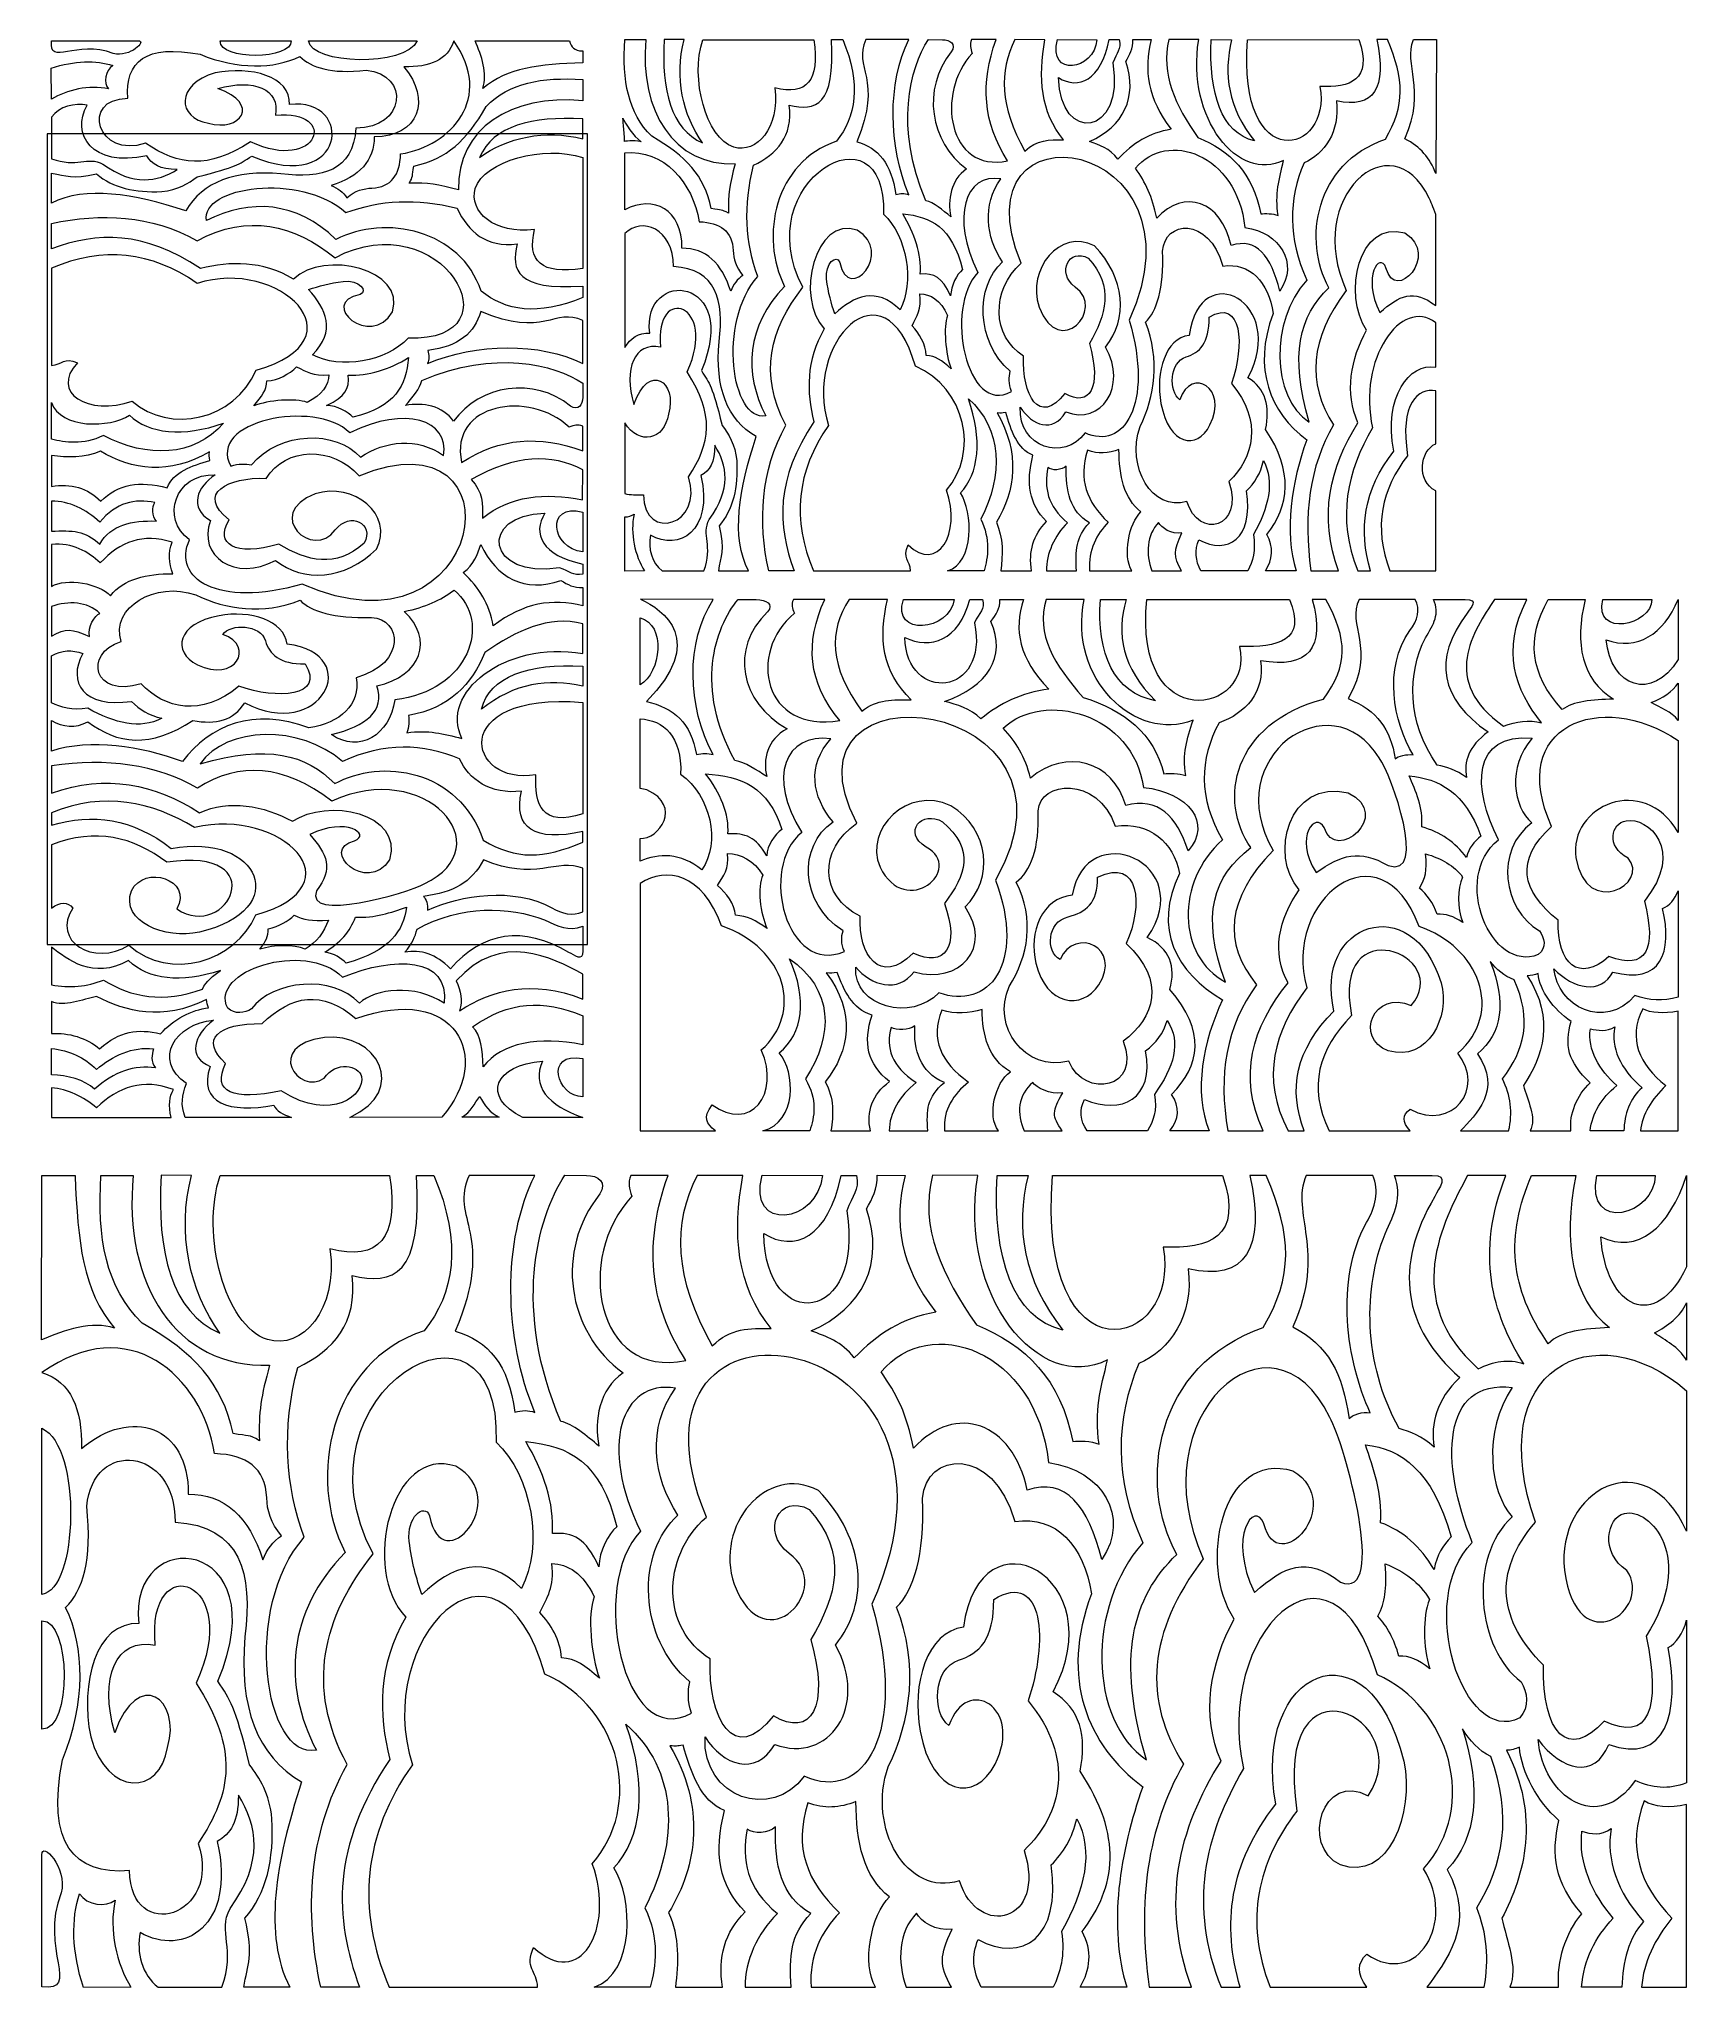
# Model space of a CAD drawing. Header units: centimetres. Extents: x -46 to 46, y -54 to 54.
import ezdxf

# ---------------------------------------------------------------- set-up
doc = ezdxf.new("R2010")
doc.units = ezdxf.units.CM
doc.header["$MEASUREMENT"] = 0
doc.layers.add('layer 1', color=7, linetype='Continuous')

msp = doc.modelspace()

# ---------------------------------------------------------------- linework, layer by layer
at = {"layer": 'layer 1', "color": 250, "lineweight": 9}
msp.add_lwpolyline([(-45.34235, 3.82287), (-15.34235, 3.82287), (-15.34235, 48.82287), (-45.34235, 48.82287), (-45.34235, 3.82287)], close=True, dxfattribs=at)
at = {"layer": 'layer 1', "color": 30, "lineweight": 9}
for points, knots in [([(-45.08611, 53.97441), (-45.26819, 52.52719), (-43.70705, 54.07533), (-41.67321, 53.27293), (-41.67321, 53.27293), (-40.72692, 53.03179), (-39.77402, 53.99937), (-40.28945, 53.97468), (-40.28945, 53.97468), (-40.28945, 53.97468), (-45.08611, 53.97441), (-45.08611, 53.97441)], [0, 0, 0, 0, 0.25, 0.25, 0.25, 0.25, 0.5, 0.5, 0.5, 0.5, 1, 1, 1, 1]), ([(-40.86354, 50.78703), (-43.54901, 50.76507), (-42.54389, 47.40164), (-39.87377, 48.29735), (-39.87377, 48.29735), (-38.00931, 47.05251), (-36.44419, 46.83272), (-34.05023, 48.36917), (-34.05023, 48.36917), (-30.24349, 46.60696), (-29.12178, 50.19716), (-32.66915, 49.8534), (-32.66915, 49.8534), (-32.38909, 51.29774), (-33.86902, 51.89945), (-35.86008, 51.32489), (-35.86008, 51.32489), (-33.45812, 50.49482), (-34.60913, 48.88296), (-36.38949, 49.40975), (-36.38949, 49.40975), (-38.12065, 49.68132), (-38.21941, 51.57674), (-36.00675, 52.19944), (-36.00675, 52.19944), (-34.07743, 52.59251), (-31.80793, 52.01788), (-31.8923, 50.44589), (-31.8923, 50.44589), (-28.23664, 50.88245), (-28.71848, 45.36167), (-33.98117, 47.57917), (-33.98117, 47.57917), (-34.7331, 47.10837), (-34.77146, 46.98469), (-37.01954, 46.43009), (-37.01954, 46.43009), (-37.48059, 46.06602), (-38.08883, 45.6968), (-38.97607, 45.61615), (-38.97607, 45.61615), (-40.45403, 45.53936), (-41.69505, 45.81266), (-42.58988, 46.59766), (-42.58988, 46.59766), (-43.97096, 46.26651), (-44.25666, 46.50473), (-45.09642, 46.63767), (-45.09642, 46.63767), (-45.09642, 46.63767), (-45.09564, 44.9655), (-45.09564, 44.9655), (-45.09564, 44.9655), (-43.21298, 45.94311), (-40.55955, 45.49254), (-37.64103, 44.53889), (-37.64103, 44.53889), (-36.69444, 46.16529), (-34.91246, 46.82262), (-32.36992, 46.59766), (-32.36992, 46.59766), (-30.07432, 46.31171), (-28.34968, 46.7384), (-28.20367, 49.13522), (-28.20367, 49.13522), (-25.45689, 49.11131), (-25.17299, 52.11963), (-27.62822, 52.34308), (-27.62822, 52.34308), (-29.61564, 52.13148), (-30.67443, 52.49059), (-31.31109, 53.10913), (-31.31109, 53.10913), (-32.74396, 52.40691), (-34.76571, 52.37496), (-36.8354, 53.22883), (-36.8354, 53.22883), (-39.87694, 53.80794), (-41.01391, 52.8253), (-40.86354, 50.78703)], [0, 0, 0, 0, 0.047619048, 0.047619048, 0.047619048, 0.047619048, 0.095238095, 0.095238095, 0.095238095, 0.095238095, 0.142857143, 0.142857143, 0.142857143, 0.142857143, 0.19047619, 0.19047619, 0.19047619, 0.19047619, 0.238095238, 0.238095238, 0.238095238, 0.238095238, 0.285714286, 0.285714286, 0.285714286, 0.285714286, 0.333333333, 0.333333333, 0.333333333, 0.333333333, 0.380952381, 0.380952381, 0.380952381, 0.380952381, 0.428571429, 0.428571429, 0.428571429, 0.428571429, 0.476190476, 0.476190476, 0.476190476, 0.476190476, 0.523809524, 0.523809524, 0.523809524, 0.523809524, 0.571428571, 0.571428571, 0.571428571, 0.571428571, 0.619047619, 0.619047619, 0.619047619, 0.619047619, 0.666666667, 0.666666667, 0.666666667, 0.666666667, 0.714285714, 0.714285714, 0.714285714, 0.714285714, 0.761904762, 0.761904762, 0.761904762, 0.761904762, 0.80952381, 0.80952381, 0.80952381, 0.80952381, 0.857142857, 0.857142857, 0.857142857, 0.857142857, 0.904761905, 0.904761905, 0.904761905, 0.904761905, 1, 1, 1, 1]), ([(-35.73054, 53.9704), (-35.77421, 52.86568), (-31.72807, 52.9299), (-31.79447, 53.9704), (-31.79447, 53.9704), (-31.79447, 53.9704), (-35.73054, 53.9704), (-35.73054, 53.9704)], [0, 0, 0, 0, 0.333333333, 0.333333333, 0.333333333, 0.333333333, 1, 1, 1, 1]), ([(-30.82772, 53.9704), (-30.6781, 52.66345), (-25.4713, 52.50202), (-24.79702, 53.9704), (-24.79702, 53.9704), (-24.79702, 53.9704), (-30.82772, 53.9704), (-30.82772, 53.9704)], [0, 0, 0, 0, 0.333333333, 0.333333333, 0.333333333, 0.333333333, 1, 1, 1, 1]), ([(-25.53359, 52.53459), (-24.09496, 52.50449), (-23.1052, 52.91524), (-22.77144, 53.9704), (-22.77144, 53.9704), (-20.53179, 50.82652), (-22.87773, 48.16147), (-25.71773, 47.69887), (-25.71773, 47.69887), (-25.76376, 46.52983), (-26.22879, 45.85948), (-27.31834, 45.8076), (-27.31834, 45.8076), (-27.76917, 45.79216), (-28.23585, 45.66553), (-28.70168, 45.27351), (-28.70168, 45.27351), (-28.89408, 45.57908), (-29.20876, 45.8061), (-29.57324, 45.9513), (-29.57324, 45.9513), (-28.01185, 46.43809), (-27.1717, 47.33981), (-27.19088, 48.65644), (-27.19088, 48.65644), (-24.70207, 48.63251), (-24.00962, 50.73118), (-25.53359, 52.53459)], [0, 0, 0, 0, 0.125, 0.125, 0.125, 0.125, 0.25, 0.25, 0.25, 0.25, 0.375, 0.375, 0.375, 0.375, 0.5, 0.5, 0.5, 0.5, 0.625, 0.625, 0.625, 0.625, 0.75, 0.75, 0.75, 0.75, 1, 1, 1, 1]), ([(-21.58573, 53.98487), (-21.2328, 53.15498), (-20.87981, 52.13561), (-21.16018, 51.33763), (-21.16018, 51.33763), (-19.79446, 52.48671), (-18.0306, 52.67118), (-15.61341, 52.76468), (-15.61341, 52.76468), (-15.61341, 52.76468), (-15.61178, 53.41503), (-15.61178, 53.41503), (-15.61178, 53.41503), (-16.12299, 53.43481), (-16.22295, 53.63118), (-16.34943, 53.9704), (-16.34943, 53.9704), (-16.34943, 53.9704), (-21.58573, 53.98487), (-21.58573, 53.98487)], [0, 0, 0, 0, 0.166666667, 0.166666667, 0.166666667, 0.166666667, 0.333333333, 0.333333333, 0.333333333, 0.333333333, 0.5, 0.5, 0.5, 0.5, 0.666666667, 0.666666667, 0.666666667, 0.666666667, 1, 1, 1, 1]), ([(-13.27848, 54.04293), (-13.42625, 51.76407), (-13.10405, 49.97593), (-11.78317, 48.67937), (-11.78317, 48.67937), (-9.86798, 47.58032), (-8.88648, 46.50998), (-8.47956, 44.67425), (-8.47956, 44.67425), (-7.90419, 44.55326), (-7.91371, 44.65091), (-7.5227, 44.40461), (-7.5227, 44.40461), (-7.55774, 45.4357), (-7.46088, 46.03482), (-7.15341, 47.15002), (-7.15341, 47.15002), (-10.5544, 47.03395), (-12.48331, 50.08193), (-12.10604, 54.0441), (-12.10604, 54.0441), (-12.10604, 54.0441), (-13.27848, 54.04293), (-13.27848, 54.04293)], [0, 0, 0, 0, 0.142857143, 0.142857143, 0.142857143, 0.142857143, 0.285714286, 0.285714286, 0.285714286, 0.285714286, 0.428571429, 0.428571429, 0.428571429, 0.428571429, 0.571428571, 0.571428571, 0.571428571, 0.571428571, 0.714285714, 0.714285714, 0.714285714, 0.714285714, 1, 1, 1, 1]), ([(-8.95851, 48.30951), (-10.71189, 49.08349), (-11.25374, 51.21956), (-11.09366, 54.04648), (-11.09366, 54.04648), (-11.09366, 54.04648), (-9.98493, 54.04435), (-9.98493, 54.04435), (-9.98493, 54.04435), (-10.53808, 51.94983), (-10.055, 49.8358), (-8.95851, 48.30951)], [0, 0, 0, 0, 0.25, 0.25, 0.25, 0.25, 0.5, 0.5, 0.5, 0.5, 1, 1, 1, 1]), ([(-8.95226, 54.04103), (-9.65767, 51.87861), (-8.78627, 48.59203), (-7.23472, 48.08091), (-7.23472, 48.08091), (-5.97188, 47.69335), (-4.6592, 49.15115), (-4.96049, 51.37247), (-4.96049, 51.37247), (-3.18377, 50.92234), (-2.44595, 51.74576), (-2.79542, 54.03793), (-2.79542, 54.03793), (-2.79542, 54.03793), (-8.95226, 54.04103), (-8.95226, 54.04103)], [0, 0, 0, 0, 0.2, 0.2, 0.2, 0.2, 0.4, 0.4, 0.4, 0.4, 0.6, 0.6, 0.6, 0.6, 1, 1, 1, 1]), ([(-5.45554, 33.16754), (-6.687, 35.53763), (-6.52995, 38.18393), (-4.40989, 40.34688), (-4.40989, 40.34688), (-5.81036, 43.08984), (-4.95655, 47.26376), (-1.53718, 48.40316), (-1.53718, 48.40316), (-0.45879, 49.73882), (-0.13398, 51.54779), (-1.18629, 54.04212), (-1.18629, 54.04212), (-1.18629, 54.04212), (-1.81771, 54.04293), (-1.81771, 54.04293), (-1.81771, 54.04293), (-1.5891, 50.35089), (-2.67042, 50.06888), (-4.15726, 50.40366), (-4.15726, 50.40366), (-3.94275, 48.67776), (-4.83576, 47.68523), (-6.13351, 47.06812), (-6.13351, 47.06812), (-6.71207, 44.82193), (-6.59234, 42.77717), (-5.89412, 40.89931), (-5.89412, 40.89931), (-8.15241, 38.36732), (-7.34675, 32.8069), (-5.45554, 33.16754)], [0, 0, 0, 0, 0.111111111, 0.111111111, 0.111111111, 0.111111111, 0.222222222, 0.222222222, 0.222222222, 0.222222222, 0.333333333, 0.333333333, 0.333333333, 0.333333333, 0.444444444, 0.444444444, 0.444444444, 0.444444444, 0.555555556, 0.555555556, 0.555555556, 0.555555556, 0.666666667, 0.666666667, 0.666666667, 0.666666667, 0.777777778, 0.777777778, 0.777777778, 0.777777778, 1, 1, 1, 1]), ([(1.75446, 45.44535), (1.53407, 47.1698), (0.78997, 48.04447), (-0.41204, 48.38014), (-0.41204, 48.38014), (1.08822, 51.87595), (-0.64585, 52.50327), (0.09619, 54.04263), (0.09619, 54.04263), (0.09619, 54.04263), (2.48353, 54.0436), (2.48353, 54.0436), (2.48353, 54.0436), (1.29574, 51.68298), (1.34212, 48.11381), (2.48461, 45.43384), (2.48461, 45.43384), (2.24122, 45.52591), (2.00623, 45.51455), (1.75446, 45.44535)], [0, 0, 0, 0, 0.166666667, 0.166666667, 0.166666667, 0.166666667, 0.333333333, 0.333333333, 0.333333333, 0.333333333, 0.5, 0.5, 0.5, 0.5, 0.666666667, 0.666666667, 0.666666667, 0.666666667, 1, 1, 1, 1]), ([(3.42514, 45.10593), (3.85422, 45.02663), (4.3776, 44.56943), (4.80671, 44.21389), (4.80671, 44.21389), (4.62515, 45.15186), (4.81467, 46.26945), (5.68417, 46.86922), (5.68417, 46.86922), (3.64049, 48.35763), (3.19797, 51.31458), (4.8408, 53.36799), (4.8408, 53.36799), (5.12463, 53.78043), (4.77287, 54.05007), (4.35187, 54.0405), (4.35187, 54.0405), (4.35187, 54.0405), (3.56752, 54.04719), (3.56752, 54.04719), (3.56752, 54.04719), (2.535, 52.46079), (1.6844, 49.15605), (3.42514, 45.10593)], [0, 0, 0, 0, 0.142857143, 0.142857143, 0.142857143, 0.142857143, 0.285714286, 0.285714286, 0.285714286, 0.285714286, 0.428571429, 0.428571429, 0.428571429, 0.428571429, 0.571428571, 0.571428571, 0.571428571, 0.571428571, 0.714285714, 0.714285714, 0.714285714, 0.714285714, 1, 1, 1, 1]), ([(7.96669, 47.32131), (4.66505, 46.61924), (3.9384, 51.08338), (6.00367, 53.28296), (6.00367, 53.28296), (5.90642, 53.58218), (5.85116, 53.7432), (5.96137, 54.04244), (5.96137, 54.04244), (5.96137, 54.04244), (7.32002, 54.04407), (7.32002, 54.04407), (7.32002, 54.04407), (6.45476, 51.63489), (6.5882, 49.4466), (7.96669, 47.32131)], [0, 0, 0, 0, 0.2, 0.2, 0.2, 0.2, 0.4, 0.4, 0.4, 0.4, 0.6, 0.6, 0.6, 0.6, 1, 1, 1, 1]), ([(11.06671, 48.47701), (10.27671, 48.49625), (9.58659, 48.50683), (8.92426, 47.85073), (8.92426, 47.85073), (7.51982, 50.33666), (7.47992, 52.29429), (8.37366, 54.04367), (8.37366, 54.04367), (8.37366, 54.04367), (10.03596, 54.03695), (10.03596, 54.03695), (10.03596, 54.03695), (9.64874, 51.91698), (9.79378, 50.04437), (11.06671, 48.47701)], [0, 0, 0, 0, 0.2, 0.2, 0.2, 0.2, 0.4, 0.4, 0.4, 0.4, 0.6, 0.6, 0.6, 0.6, 1, 1, 1, 1]), ([(10.73097, 54.04669), (10.17631, 51.93831), (12.76789, 52.29839), (12.92359, 54.03857), (12.92359, 54.03857), (12.92359, 54.03857), (10.73097, 54.04669), (10.73097, 54.04669)], [0, 0, 0, 0, 0.333333333, 0.333333333, 0.333333333, 0.333333333, 1, 1, 1, 1]), ([(10.79152, 51.93641), (10.84991, 48.2391), (14.48027, 48.66168), (13.80786, 52.75355), (13.80786, 52.75355), (14.01839, 53.32814), (14.27526, 53.49871), (14.16357, 54.04232), (14.16357, 54.04232), (14.16357, 54.04232), (13.60543, 54.04446), (13.60543, 54.04446), (13.60543, 54.04446), (13.14197, 51.77128), (11.89871, 51.23434), (10.79152, 51.93641)], [0, 0, 0, 0, 0.2, 0.2, 0.2, 0.2, 0.4, 0.4, 0.4, 0.4, 0.6, 0.6, 0.6, 0.6, 1, 1, 1, 1]), ([(12.51514, 48.39165), (13.05506, 48.19915), (13.62235, 48.02083), (14.08316, 47.41339), (14.08316, 47.41339), (14.93299, 48.29771), (15.80677, 48.86161), (17.03966, 49.07068), (17.03966, 49.07068), (15.73788, 50.77399), (15.50748, 52.33966), (15.92948, 54.043), (15.92948, 54.043), (15.92948, 54.043), (14.91073, 54.04743), (14.91073, 54.04743), (14.91073, 54.04743), (14.93267, 53.53719), (14.74348, 53.21198), (14.52005, 52.8226), (14.52005, 52.8226), (15.21128, 50.84975), (14.3774, 49.21739), (12.51514, 48.39165)], [0, 0, 0, 0, 0.142857143, 0.142857143, 0.142857143, 0.142857143, 0.285714286, 0.285714286, 0.285714286, 0.285714286, 0.428571429, 0.428571429, 0.428571429, 0.428571429, 0.571428571, 0.571428571, 0.571428571, 0.571428571, 0.714285714, 0.714285714, 0.714285714, 0.714285714, 1, 1, 1, 1]), ([(16.91894, 54.05048), (16.91894, 54.05048), (18.56816, 54.04353), (18.56816, 54.04353), (18.56816, 54.04353), (17.84424, 49.64481), (20.79361, 46.08895), (23.28227, 47.3401), (23.28227, 47.3401), (23.02774, 46.29133), (22.79662, 45.47722), (22.97303, 44.28264), (22.97303, 44.28264), (22.6792, 44.40439), (22.24859, 44.40439), (22.01902, 44.37502), (22.01902, 44.37502), (21.58716, 46.62606), (20.29643, 47.89397), (18.52389, 48.61032), (18.52389, 48.61032), (17.26962, 50.40763), (16.44853, 52.1304), (16.91894, 54.05048)], [0, 0, 0, 0, 0.142857143, 0.142857143, 0.142857143, 0.142857143, 0.285714286, 0.285714286, 0.285714286, 0.285714286, 0.428571429, 0.428571429, 0.428571429, 0.428571429, 0.571428571, 0.571428571, 0.571428571, 0.571428571, 0.714285714, 0.714285714, 0.714285714, 0.714285714, 1, 1, 1, 1]), ([(19.26601, 54.04255), (19.10442, 51.07515), (19.84252, 48.84627), (21.65993, 48.42617), (21.65993, 48.42617), (20.20959, 50.25227), (19.93429, 52.12336), (20.39115, 54.0415), (20.39115, 54.0415), (20.39115, 54.0415), (19.26601, 54.04255), (19.26601, 54.04255)], [0, 0, 0, 0, 0.25, 0.25, 0.25, 0.25, 0.5, 0.5, 0.5, 0.5, 1, 1, 1, 1]), ([(21.28118, 54.04094), (20.6798, 46.42447), (25.97206, 47.63267), (25.29869, 51.44153), (25.29869, 51.44153), (26.95427, 51.36939), (28.22526, 51.76624), (27.46094, 54.04244), (27.46094, 54.04244), (27.46094, 54.04244), (21.28118, 54.04094), (21.28118, 54.04094)], [0, 0, 0, 0, 0.25, 0.25, 0.25, 0.25, 0.5, 0.5, 0.5, 0.5, 1, 1, 1, 1]), ([(24.69111, 32.81416), (22.58942, 34.25468), (22.51352, 38.3786), (24.56231, 40.70347), (24.56231, 40.70347), (23.49507, 43.03407), (23.56498, 45.18249), (24.41294, 47.20622), (24.41294, 47.20622), (25.54107, 47.7011), (26.42126, 48.92344), (26.2088, 50.64597), (26.2088, 50.64597), (28.29153, 50.17267), (29.02862, 51.37742), (28.45365, 54.04508), (28.45365, 54.04508), (28.45365, 54.04508), (29.03855, 54.04278), (29.03855, 54.04278), (29.03855, 54.04278), (29.98812, 51.82537), (30.02267, 50.39035), (28.93745, 48.51825), (28.93745, 48.51825), (24.97948, 47.16787), (24.35882, 42.86588), (25.79418, 40.27848), (25.79418, 40.27848), (24.16026, 38.68808), (23.6039, 36.56227), (24.69111, 32.81416)], [0, 0, 0, 0, 0.111111111, 0.111111111, 0.111111111, 0.111111111, 0.222222222, 0.222222222, 0.222222222, 0.222222222, 0.333333333, 0.333333333, 0.333333333, 0.333333333, 0.444444444, 0.444444444, 0.444444444, 0.444444444, 0.555555556, 0.555555556, 0.555555556, 0.555555556, 0.666666667, 0.666666667, 0.666666667, 0.666666667, 0.777777778, 0.777777778, 0.777777778, 0.777777778, 1, 1, 1, 1]), ([(30.49128, 54.04293), (29.90895, 52.64656), (31.24355, 51.34166), (30.01472, 48.54126), (30.01472, 48.54126), (30.87238, 48.08616), (31.40189, 47.47854), (31.72153, 46.61888), (31.72153, 46.61888), (31.72153, 46.61888), (31.77363, 54.0445), (31.77363, 54.0445), (31.77363, 54.0445), (31.77363, 54.0445), (30.49128, 54.04293), (30.49128, 54.04293)], [0, 0, 0, 0, 0.2, 0.2, 0.2, 0.2, 0.4, 0.4, 0.4, 0.4, 0.6, 0.6, 0.6, 0.6, 1, 1, 1, 1]), ([(-45.10746, 52.46033), (-45.10746, 52.46033), (-45.09564, 50.73701), (-45.09564, 50.73701), (-45.09564, 50.73701), (-44.25453, 51.2532), (-43.0075, 51.55396), (-41.93619, 51.30807), (-41.93619, 51.30807), (-42.20693, 51.65168), (-42.12474, 52.32996), (-41.69949, 52.60459), (-41.69949, 52.60459), (-42.60492, 52.90905), (-43.82216, 52.88611), (-45.10746, 52.46033)], [0, 0, 0, 0, 0.2, 0.2, 0.2, 0.2, 0.4, 0.4, 0.4, 0.4, 0.6, 0.6, 0.6, 0.6, 1, 1, 1, 1]), ([(-15.61248, 51.82749), (-17.89134, 51.97526), (-19.67948, 51.65306), (-20.97604, 50.33218), (-20.97604, 50.33218), (-22.07509, 48.41699), (-23.14543, 47.43549), (-24.98116, 47.02857), (-24.98116, 47.02857), (-25.10215, 46.4532), (-25.0045, 46.46272), (-25.2508, 46.07171), (-25.2508, 46.07171), (-24.21971, 46.10675), (-23.62059, 46.00989), (-22.50539, 45.70242), (-22.50539, 45.70242), (-22.62146, 49.10341), (-19.57348, 51.03232), (-15.61131, 50.65505), (-15.61131, 50.65505), (-15.61131, 50.65505), (-15.61248, 51.82749), (-15.61248, 51.82749)], [0, 0, 0, 0, 0.142857143, 0.142857143, 0.142857143, 0.142857143, 0.285714286, 0.285714286, 0.285714286, 0.285714286, 0.428571429, 0.428571429, 0.428571429, 0.428571429, 0.571428571, 0.571428571, 0.571428571, 0.571428571, 0.714285714, 0.714285714, 0.714285714, 0.714285714, 1, 1, 1, 1]), ([(-43.11095, 50.40081), (-44.00814, 48.83693), (-42.90318, 46.91138), (-39.80471, 47.60311), (-39.80471, 47.60311), (-39.52083, 47.12034), (-39.08733, 46.82908), (-38.1244, 46.83705), (-38.1244, 46.83705), (-39.2216, 46.14282), (-40.54447, 45.90555), (-42.24012, 47.13842), (-42.24012, 47.13842), (-43.09663, 47.60094), (-43.6936, 46.91008), (-45.09482, 47.43719), (-45.09482, 47.43719), (-45.09482, 47.43719), (-45.09677, 49.74808), (-45.09677, 49.74808), (-45.09677, 49.74808), (-44.65174, 50.33462), (-43.82448, 50.55245), (-43.11095, 50.40081)], [0, 0, 0, 0, 0.142857143, 0.142857143, 0.142857143, 0.142857143, 0.285714286, 0.285714286, 0.285714286, 0.285714286, 0.428571429, 0.428571429, 0.428571429, 0.428571429, 0.571428571, 0.571428571, 0.571428571, 0.571428571, 0.714285714, 0.714285714, 0.714285714, 0.714285714, 1, 1, 1, 1]), ([(-5.29564, 24.55657), (-5.29564, 24.55657), (-3.88323, 24.55657), (-3.88323, 24.55657), (-3.88323, 24.55657), (-4.82516, 27.09615), (-4.90906, 29.67739), (-2.78599, 32.83094), (-2.78599, 32.83094), (-3.2037, 34.49588), (-3.23414, 36.22279), (-2.20748, 37.99905), (-2.20748, 37.99905), (-3.84461, 39.69198), (-2.73549, 44.27312), (-0.3881, 43.47732), (-0.3881, 43.47732), (1.70551, 42.28973), (-0.8945, 39.28656), (-1.34567, 41.68192), (-1.34567, 41.68192), (-1.52921, 42.17296), (-2.1881, 41.61957), (-2.08169, 40.75256), (-2.08169, 40.75256), (-1.99052, 40.00256), (-1.82072, 39.39135), (-1.62097, 38.82769), (-1.62097, 38.82769), (-0.56373, 39.80706), (0.67875, 40.37007), (1.99552, 39.04493), (1.99552, 39.04493), (2.80506, 40.56947), (2.38766, 43.13552), (1.07219, 44.352), (1.07219, 44.352), (1.27765, 50.67818), (-6.51856, 46.15899), (-3.39247, 40.30084), (-3.39247, 40.30084), (-5.22687, 37.99423), (-5.85525, 35.47568), (-4.33807, 32.64738), (-4.33807, 32.64738), (-5.76155, 30.0883), (-5.88341, 27.31512), (-5.29564, 24.55657)], [0, 0, 0, 0, 0.076923077, 0.076923077, 0.076923077, 0.076923077, 0.153846154, 0.153846154, 0.153846154, 0.153846154, 0.230769231, 0.230769231, 0.230769231, 0.230769231, 0.307692308, 0.307692308, 0.307692308, 0.307692308, 0.384615385, 0.384615385, 0.384615385, 0.384615385, 0.461538462, 0.461538462, 0.461538462, 0.461538462, 0.538461538, 0.538461538, 0.538461538, 0.538461538, 0.615384615, 0.615384615, 0.615384615, 0.615384615, 0.692307692, 0.692307692, 0.692307692, 0.692307692, 0.769230769, 0.769230769, 0.769230769, 0.769230769, 0.846153846, 0.846153846, 0.846153846, 0.846153846, 1, 1, 1, 1]), ([(8.66093, 33.64866), (8.55568, 31.4121), (11.10021, 30.60648), (12.26378, 32.22154), (12.26378, 32.22154), (14.39584, 31.22739), (16.07623, 33.78128), (14.71755, 38.47092), (14.71755, 38.47092), (19.32226, 48.76564), (4.91893, 50.89531), (8.70881, 41.63588), (8.70881, 41.63588), (7.03903, 40.1301), (7.09089, 37.57894), (8.85244, 36.47986), (8.85244, 36.47986), (8.76066, 34.3468), (9.71221, 32.55717), (11.14462, 34.414), (11.14462, 34.414), (12.51711, 33.59301), (13.20138, 34.74583), (12.50317, 37.18191), (12.50317, 37.18191), (13.44396, 38.75864), (13.86743, 40.33534), (12.44333, 41.9121), (12.44333, 41.9121), (11.36953, 42.49711), (10.65634, 41.13331), (11.71318, 40.3066), (11.71318, 40.3066), (13.43157, 39.09939), (10.83968, 36.26278), (9.71425, 39.19598), (9.71425, 39.19598), (9.00774, 41.32156), (10.88289, 43.58507), (12.77847, 42.60264), (12.77847, 42.60264), (14.50908, 40.81969), (14.64671, 38.53131), (13.40089, 36.98626), (13.40089, 36.98626), (14.63095, 34.76825), (13.1583, 32.6403), (11.1957, 33.37992), (11.1957, 33.37992), (10.47751, 32.17505), (9.32323, 32.62799), (8.66093, 33.64866)], [0, 0, 0, 0, 0.071428571, 0.071428571, 0.071428571, 0.071428571, 0.142857143, 0.142857143, 0.142857143, 0.142857143, 0.214285714, 0.214285714, 0.214285714, 0.214285714, 0.285714286, 0.285714286, 0.285714286, 0.285714286, 0.357142857, 0.357142857, 0.357142857, 0.357142857, 0.428571429, 0.428571429, 0.428571429, 0.428571429, 0.5, 0.5, 0.5, 0.5, 0.571428571, 0.571428571, 0.571428571, 0.571428571, 0.642857143, 0.642857143, 0.642857143, 0.642857143, 0.714285714, 0.714285714, 0.714285714, 0.714285714, 0.785714286, 0.785714286, 0.785714286, 0.785714286, 0.857142857, 0.857142857, 0.857142857, 0.857142857, 1, 1, 1, 1]), ([(-21.3459, 47.50752), (-20.57192, 49.2609), (-18.43585, 49.80275), (-15.60893, 49.64267), (-15.60893, 49.64267), (-15.60893, 49.64267), (-15.61106, 48.53394), (-15.61106, 48.53394), (-15.61106, 48.53394), (-17.70558, 49.08709), (-19.81961, 48.60401), (-21.3459, 47.50752)], [0, 0, 0, 0, 0.25, 0.25, 0.25, 0.25, 0.5, 0.5, 0.5, 0.5, 1, 1, 1, 1]), ([(-13.38976, 49.68998), (-13.38976, 49.68998), (-13.29988, 48.98565), (-13.29987, 48.39059), (-13.29987, 48.39059), (-13.20722, 48.43508), (-12.52075, 48.43442), (-12.3649, 48.37967), (-12.3649, 48.37967), (-12.82228, 48.68323), (-13.27109, 49.41447), (-13.38976, 49.68998)], [0, 0, 0, 0, 0.25, 0.25, 0.25, 0.25, 0.5, 0.5, 0.5, 0.5, 1, 1, 1, 1]), ([(15.0527, 46.90699), (15.62219, 46.11713), (15.99652, 45.3483), (16.23627, 44.13855), (16.23627, 44.13855), (17.77246, 45.79256), (19.8256, 45.10553), (20.36418, 42.61531), (20.36418, 42.61531), (21.76661, 43.08144), (22.57957, 42.04448), (23.07234, 40.09368), (23.07234, 40.09368), (24.1197, 41.63782), (23.10227, 43.34499), (21.13326, 43.61543), (21.13326, 43.61543), (20.68414, 47.74326), (16.80587, 49.02589), (15.0527, 46.90699)], [0, 0, 0, 0, 0.166666667, 0.166666667, 0.166666667, 0.166666667, 0.333333333, 0.333333333, 0.333333333, 0.333333333, 0.5, 0.5, 0.5, 0.5, 0.666666667, 0.666666667, 0.666666667, 0.666666667, 1, 1, 1, 1]), ([(31.72152, 44.33211), (31.72152, 44.33211), (31.72152, 44.31178), (31.72152, 39.28418), (31.72152, 39.28418), (30.48661, 40.22597), (29.71746, 39.85595), (28.61455, 38.89642), (28.61455, 38.89642), (27.62152, 40.92328), (28.62043, 42.29378), (28.96139, 41.38268), (28.96139, 41.38268), (29.45476, 39.35733), (31.97664, 42.08711), (30.01472, 43.31619), (30.01472, 43.31619), (27.40179, 44.08416), (26.57004, 39.86334), (27.88413, 37.92999), (27.88413, 37.92999), (27.00183, 36.32616), (26.66785, 34.42203), (27.40534, 32.77397), (27.40534, 32.77397), (25.83124, 30.28517), (25.22135, 27.6017), (26.32868, 24.56046), (26.32868, 24.56046), (26.32868, 24.56046), (24.79544, 24.56037), (24.79544, 24.56037), (24.79544, 24.56037), (24.36758, 27.64421), (24.71309, 30.37297), (26.04081, 32.65889), (26.04081, 32.65889), (24.56817, 34.98021), (24.72051, 37.45776), (26.75898, 40.1167), (26.75898, 40.1167), (24.39406, 45.30712), (29.25305, 49.61434), (31.35531, 45.2497), (31.35531, 45.2497), (31.45027, 45.0808), (31.58125, 44.75232), (31.72152, 44.33211)], [0, 0, 0, 0, 0.076923077, 0.076923077, 0.076923077, 0.076923077, 0.153846154, 0.153846154, 0.153846154, 0.153846154, 0.230769231, 0.230769231, 0.230769231, 0.230769231, 0.307692308, 0.307692308, 0.307692308, 0.307692308, 0.384615385, 0.384615385, 0.384615385, 0.384615385, 0.461538462, 0.461538462, 0.461538462, 0.461538462, 0.538461538, 0.538461538, 0.538461538, 0.538461538, 0.615384615, 0.615384615, 0.615384615, 0.615384615, 0.692307692, 0.692307692, 0.692307692, 0.692307692, 0.769230769, 0.769230769, 0.769230769, 0.769230769, 0.846153846, 0.846153846, 0.846153846, 0.846153846, 1, 1, 1, 1]), ([(-15.61438, 47.50127), (-17.7768, 48.20668), (-21.06338, 47.33528), (-21.5745, 45.78373), (-21.5745, 45.78373), (-21.96206, 44.52089), (-20.50426, 43.20821), (-18.28294, 43.5095), (-18.28294, 43.5095), (-18.73307, 41.73278), (-17.90965, 40.99496), (-15.61748, 41.34443), (-15.61748, 41.34443), (-15.61748, 41.34443), (-15.61438, 47.50127), (-15.61438, 47.50127)], [0, 0, 0, 0, 0.2, 0.2, 0.2, 0.2, 0.4, 0.4, 0.4, 0.4, 0.6, 0.6, 0.6, 0.6, 1, 1, 1, 1]), ([(-13.27847, 44.60166), (-11.67629, 45.43736), (-10.0866, 44.63244), (-10.10743, 42.46453), (-10.10743, 42.46453), (-8.7908, 42.48371), (-7.88908, 41.64356), (-7.40229, 40.08217), (-7.40229, 40.08217), (-7.25709, 40.44665), (-7.03007, 40.76133), (-6.7245, 40.95373), (-6.7245, 40.95373), (-7.11652, 41.41956), (-7.24315, 41.88624), (-7.25859, 42.33707), (-7.25859, 42.33707), (-7.31047, 43.42662), (-7.98082, 43.89165), (-9.14986, 43.93768), (-9.14986, 43.93768), (-9.5022, 46.10081), (-11.1323, 47.97734), (-13.27847, 47.7593), (-13.27847, 47.7593), (-13.27847, 47.7593), (-13.27847, 47.74886), (-13.27847, 44.60166)], [0, 0, 0, 0, 0.125, 0.125, 0.125, 0.125, 0.25, 0.25, 0.25, 0.25, 0.375, 0.375, 0.375, 0.375, 0.5, 0.5, 0.5, 0.5, 0.625, 0.625, 0.625, 0.625, 0.75, 0.75, 0.75, 0.75, 1, 1, 1, 1]), ([(-36.48787, 44.00455), (-34.11778, 45.23601), (-31.47148, 45.07896), (-29.30853, 42.9589), (-29.30853, 42.9589), (-26.56557, 44.35937), (-22.39165, 43.50556), (-21.25225, 40.08619), (-21.25225, 40.08619), (-19.91659, 39.0078), (-18.10762, 38.68299), (-15.61329, 39.7353), (-15.61329, 39.7353), (-15.61329, 39.7353), (-15.61248, 40.36672), (-15.61248, 40.36672), (-15.61248, 40.36672), (-19.30452, 40.13811), (-19.58653, 41.21943), (-19.25175, 42.70627), (-19.25175, 42.70627), (-20.97765, 42.49176), (-21.97018, 43.38477), (-22.58729, 44.68252), (-22.58729, 44.68252), (-24.83348, 45.26108), (-26.87824, 45.14135), (-28.7561, 44.44313), (-28.7561, 44.44313), (-31.28809, 46.70142), (-36.84851, 45.89576), (-36.48787, 44.00455)], [0, 0, 0, 0, 0.111111111, 0.111111111, 0.111111111, 0.111111111, 0.222222222, 0.222222222, 0.222222222, 0.222222222, 0.333333333, 0.333333333, 0.333333333, 0.333333333, 0.444444444, 0.444444444, 0.444444444, 0.444444444, 0.555555556, 0.555555556, 0.555555556, 0.555555556, 0.666666667, 0.666666667, 0.666666667, 0.666666667, 0.777777778, 0.777777778, 0.777777778, 0.777777778, 1, 1, 1, 1]), ([(8.11033, 35.65122), (8.03375, 35.31194), (8.02197, 34.95872), (8.17083, 34.51202), (8.17083, 34.51202), (5.68158, 33.13122), (4.42985, 39.1652), (6.31851, 41.11598), (6.31851, 41.11598), (4.80671, 44.21389), (5.59827, 46.62318), (7.58499, 46.31921), (7.58499, 46.31921), (6.55107, 44.85402), (6.75554, 43.10186), (7.67942, 41.70494), (7.67942, 41.70494), (6.16326, 40.3622), (6.21116, 37.23943), (8.11033, 35.65122)], [0, 0, 0, 0, 0.166666667, 0.166666667, 0.166666667, 0.166666667, 0.333333333, 0.333333333, 0.333333333, 0.333333333, 0.5, 0.5, 0.5, 0.5, 0.666666667, 0.666666667, 0.666666667, 0.666666667, 1, 1, 1, 1]), ([(-45.09884, 43.84465), (-45.09884, 43.84465), (-45.09884, 42.43224), (-45.09884, 42.43224), (-45.09884, 42.43224), (-42.55926, 43.37417), (-39.97802, 43.45807), (-36.82447, 41.335), (-36.82447, 41.335), (-35.15953, 41.75271), (-33.43262, 41.78315), (-31.65636, 40.75649), (-31.65636, 40.75649), (-29.96343, 42.39362), (-25.38229, 41.2845), (-26.17809, 38.93711), (-26.17809, 38.93711), (-27.36568, 36.8435), (-30.36885, 39.44351), (-27.97349, 39.89468), (-27.97349, 39.89468), (-27.48245, 40.07822), (-28.03584, 40.73711), (-28.90285, 40.6307), (-28.90285, 40.6307), (-29.65285, 40.53953), (-30.26406, 40.36973), (-30.82772, 40.16998), (-30.82772, 40.16998), (-29.84835, 39.11274), (-29.28534, 37.87026), (-30.61048, 36.55349), (-30.61048, 36.55349), (-29.08594, 35.74395), (-26.51989, 36.16135), (-25.30341, 37.47682), (-25.30341, 37.47682), (-18.97723, 37.27136), (-23.49642, 45.06757), (-29.35457, 41.94148), (-29.35457, 41.94148), (-31.66118, 43.77588), (-34.17973, 44.40426), (-37.00803, 42.88708), (-37.00803, 42.88708), (-39.56711, 44.31056), (-42.34029, 44.43242), (-45.09884, 43.84465)], [0, 0, 0, 0, 0.076923077, 0.076923077, 0.076923077, 0.076923077, 0.153846154, 0.153846154, 0.153846154, 0.153846154, 0.230769231, 0.230769231, 0.230769231, 0.230769231, 0.307692308, 0.307692308, 0.307692308, 0.307692308, 0.384615385, 0.384615385, 0.384615385, 0.384615385, 0.461538462, 0.461538462, 0.461538462, 0.461538462, 0.538461538, 0.538461538, 0.538461538, 0.538461538, 0.615384615, 0.615384615, 0.615384615, 0.615384615, 0.692307692, 0.692307692, 0.692307692, 0.692307692, 0.769230769, 0.769230769, 0.769230769, 0.769230769, 0.846153846, 0.846153846, 0.846153846, 0.846153846, 1, 1, 1, 1]), ([(-13.27848, 36.95472), (-13.27848, 43.24572), (-13.27848, 43.27997), (-13.27848, 43.27997), (-13.27848, 43.27997), (-12.35986, 44.22615), (-10.56775, 43.57426), (-10.58621, 41.45174), (-10.58621, 41.45174), (-8.18939, 41.30573), (-7.7627, 39.58109), (-8.04865, 37.28549), (-8.04865, 37.28549), (-8.27361, 34.74295), (-7.61628, 32.96097), (-5.98988, 32.01438), (-5.98988, 32.01438), (-6.94353, 29.09586), (-7.3941, 26.44243), (-6.41649, 24.55977), (-6.41649, 24.55977), (-6.41649, 24.55977), (-8.08866, 24.55899), (-8.08866, 24.55899), (-8.08866, 24.55899), (-7.95572, 25.39875), (-7.7175, 25.68445), (-8.04865, 27.06553), (-8.04865, 27.06553), (-7.26365, 27.96036), (-6.99035, 29.20138), (-7.06714, 30.67934), (-7.06714, 30.67934), (-7.14779, 31.56658), (-7.51701, 32.17482), (-7.88108, 32.63587), (-7.88108, 32.63587), (-8.43568, 34.88395), (-8.55936, 34.92231), (-9.03016, 35.67424), (-9.03016, 35.67424), (-6.81266, 40.93693), (-12.33344, 41.41877), (-11.89688, 37.76311), (-11.89688, 37.76311), (-12.50715, 37.79586), (-12.9671, 37.47384), (-13.27848, 36.95472)], [0, 0, 0, 0, 0.076923077, 0.076923077, 0.076923077, 0.076923077, 0.153846154, 0.153846154, 0.153846154, 0.153846154, 0.230769231, 0.230769231, 0.230769231, 0.230769231, 0.307692308, 0.307692308, 0.307692308, 0.307692308, 0.384615385, 0.384615385, 0.384615385, 0.384615385, 0.461538462, 0.461538462, 0.461538462, 0.461538462, 0.538461538, 0.538461538, 0.538461538, 0.538461538, 0.615384615, 0.615384615, 0.615384615, 0.615384615, 0.692307692, 0.692307692, 0.692307692, 0.692307692, 0.769230769, 0.769230769, 0.769230769, 0.769230769, 0.846153846, 0.846153846, 0.846153846, 0.846153846, 1, 1, 1, 1]), ([(3.11803, 41.03228), (3.88407, 41.08898), (4.32429, 40.87696), (4.80308, 39.82869), (4.80308, 39.82869), (4.82299, 40.39642), (5.15008, 41.01758), (5.45735, 41.28226), (5.45735, 41.28226), (4.87663, 43.66775), (3.70949, 44.22348), (2.14946, 44.37502), (2.14946, 44.37502), (2.79182, 43.33329), (3.19418, 42.10821), (3.11803, 41.03228)], [0, 0, 0, 0, 0.2, 0.2, 0.2, 0.2, 0.4, 0.4, 0.4, 0.4, 0.6, 0.6, 0.6, 0.6, 1, 1, 1, 1]), ([(17.90382, 28.42069), (18.57858, 26.2907), (21.09239, 26.91278), (20.24751, 29.52845), (20.24751, 29.52845), (21.62833, 30.83654), (22.12332, 32.87185), (20.39115, 34.96068), (20.39115, 34.96068), (21.12977, 37.0664), (20.98116, 39.7541), (19.14631, 38.64355), (19.14631, 38.64355), (19.16197, 37.18854), (18.61695, 36.67181), (17.86911, 36.43497), (17.86911, 36.43497), (16.94158, 36.15839), (16.89605, 34.50029), (17.51844, 34.06298), (17.51844, 34.06298), (18.16479, 35.92937), (20.23953, 34.72091), (19.19419, 32.65889), (19.19419, 32.65889), (18.47565, 31.23618), (16.90493, 31.51444), (16.47556, 33.85696), (16.47556, 33.85696), (16.15591, 35.59365), (16.72235, 37.47409), (18.0451, 37.63076), (18.0451, 37.63076), (18.64009, 42.0397), (23.53953, 39.46913), (21.30084, 35.28293), (21.30084, 35.28293), (22.28933, 34.68254), (22.53869, 33.68126), (22.28235, 32.40569), (22.28235, 32.40569), (23.84249, 30.06165), (23.60309, 28.18955), (22.35417, 26.58215), (22.35417, 26.58215), (22.73719, 25.87437), (22.66536, 25.20301), (22.28235, 24.55657), (22.28235, 24.55657), (22.28235, 24.55657), (23.98203, 24.55657), (23.98203, 24.55657), (23.98203, 24.55657), (23.28919, 26.73564), (23.71978, 29.51612), (24.56006, 31.83326), (24.56006, 31.83326), (22.54944, 33.34816), (21.53415, 35.77288), (22.69703, 38.84719), (22.69703, 38.84719), (22.43071, 40.58838), (21.41951, 41.70156), (19.91236, 41.47476), (19.91236, 41.47476), (19.11041, 44.30272), (16.64823, 43.96712), (16.56543, 42.31242), (16.56543, 42.31242), (16.63884, 40.21867), (16.24282, 38.96641), (15.61708, 38.35877), (15.61708, 38.35877), (16.43279, 36.27624), (16.14036, 34.26466), (15.31603, 32.56681), (15.31603, 32.56681), (14.53503, 30.34238), (15.99752, 27.82221), (17.90382, 28.42069)], [0, 0, 0, 0, 0.047619048, 0.047619048, 0.047619048, 0.047619048, 0.095238095, 0.095238095, 0.095238095, 0.095238095, 0.142857143, 0.142857143, 0.142857143, 0.142857143, 0.19047619, 0.19047619, 0.19047619, 0.19047619, 0.238095238, 0.238095238, 0.238095238, 0.238095238, 0.285714286, 0.285714286, 0.285714286, 0.285714286, 0.333333333, 0.333333333, 0.333333333, 0.333333333, 0.380952381, 0.380952381, 0.380952381, 0.380952381, 0.428571429, 0.428571429, 0.428571429, 0.428571429, 0.476190476, 0.476190476, 0.476190476, 0.476190476, 0.523809524, 0.523809524, 0.523809524, 0.523809524, 0.571428571, 0.571428571, 0.571428571, 0.571428571, 0.619047619, 0.619047619, 0.619047619, 0.619047619, 0.666666667, 0.666666667, 0.666666667, 0.666666667, 0.714285714, 0.714285714, 0.714285714, 0.714285714, 0.761904762, 0.761904762, 0.761904762, 0.761904762, 0.80952381, 0.80952381, 0.80952381, 0.80952381, 0.857142857, 0.857142857, 0.857142857, 0.857142857, 0.904761905, 0.904761905, 0.904761905, 0.904761905, 1, 1, 1, 1]), ([(-45.0951, 41.35788), (-42.26391, 42.5708), (-39.54387, 42.30456), (-37.01954, 40.5171), (-37.01954, 40.5171), (-32.4616, 41.97543), (-27.72751, 37.41503), (-33.72798, 35.70531), (-33.72798, 35.70531), (-34.96617, 32.89844), (-38.53588, 32.15234), (-40.61034, 33.98169), (-40.61034, 33.98169), (-43.0379, 33.12778), (-45.21884, 34.4604), (-43.64871, 36.11228), (-43.64871, 36.11228), (-44.40255, 36.45342), (-44.48487, 35.99275), (-45.09485, 35.96881), (-45.09485, 35.96881), (-45.09485, 35.96881), (-45.0951, 41.35788), (-45.0951, 41.35788)], [0, 0, 0, 0, 0.142857143, 0.142857143, 0.142857143, 0.142857143, 0.285714286, 0.285714286, 0.285714286, 0.285714286, 0.428571429, 0.428571429, 0.428571429, 0.428571429, 0.571428571, 0.571428571, 0.571428571, 0.571428571, 0.714285714, 0.714285714, 0.714285714, 0.714285714, 1, 1, 1, 1]), ([(-2.80887, 24.56031), (-4.02179, 27.3915), (-3.75555, 30.11154), (-1.96809, 32.63587), (-1.96809, 32.63587), (-3.42642, 37.19381), (1.13398, 41.9279), (2.8437, 35.92743), (2.8437, 35.92743), (5.65057, 34.68924), (6.39667, 31.11953), (4.56732, 29.04507), (4.56732, 29.04507), (5.42123, 26.61751), (4.08861, 24.43657), (2.43673, 26.0067), (2.43673, 26.0067), (2.09559, 25.25286), (2.55626, 25.17054), (2.5802, 24.56056), (2.5802, 24.56056), (2.5802, 24.56056), (-2.80887, 24.56031), (-2.80887, 24.56031)], [0, 0, 0, 0, 0.142857143, 0.142857143, 0.142857143, 0.142857143, 0.285714286, 0.285714286, 0.285714286, 0.285714286, 0.428571429, 0.428571429, 0.428571429, 0.428571429, 0.571428571, 0.571428571, 0.571428571, 0.571428571, 0.714285714, 0.714285714, 0.714285714, 0.714285714, 1, 1, 1, 1]), ([(-13.27848, 28.84903), (-13.27848, 32.77552), (-13.27848, 32.78154), (-13.27848, 32.78154), (-13.27848, 32.78154), (-12.47749, 31.50621), (-11.09007, 31.80397), (-10.86074, 33.26592), (-10.86074, 33.26592), (-10.33395, 35.04628), (-11.94581, 36.19729), (-12.77588, 33.79533), (-12.77588, 33.79533), (-13.35044, 35.78639), (-12.74873, 37.26632), (-11.30439, 36.98626), (-11.30439, 36.98626), (-11.64815, 40.53363), (-8.05795, 39.41192), (-9.82016, 35.60518), (-9.82016, 35.60518), (-8.28371, 33.21122), (-8.5035, 31.6461), (-9.74834, 29.78164), (-9.74834, 29.78164), (-8.85263, 27.11152), (-12.21606, 26.1064), (-12.23802, 28.79187), (-12.23802, 28.79187), (-12.62379, 28.76342), (-12.97176, 28.78108), (-13.27848, 28.84903)], [0, 0, 0, 0, 0.111111111, 0.111111111, 0.111111111, 0.111111111, 0.222222222, 0.222222222, 0.222222222, 0.222222222, 0.333333333, 0.333333333, 0.333333333, 0.333333333, 0.444444444, 0.444444444, 0.444444444, 0.444444444, 0.555555556, 0.555555556, 0.555555556, 0.555555556, 0.666666667, 0.666666667, 0.666666667, 0.666666667, 0.777777778, 0.777777778, 0.777777778, 0.777777778, 1, 1, 1, 1]), ([(-24.21006, 36.79455), (-22.48561, 37.01494), (-21.61094, 37.75904), (-21.27527, 38.96105), (-21.27527, 38.96105), (-17.77946, 37.46079), (-17.15214, 39.19486), (-15.61278, 38.45282), (-15.61278, 38.45282), (-15.61278, 38.45282), (-15.61181, 36.06548), (-15.61181, 36.06548), (-15.61181, 36.06548), (-17.97243, 37.25327), (-21.5416, 37.20689), (-24.22157, 36.0644), (-24.22157, 36.0644), (-24.1295, 36.30779), (-24.14086, 36.54278), (-24.21006, 36.79455)], [0, 0, 0, 0, 0.166666667, 0.166666667, 0.166666667, 0.166666667, 0.333333333, 0.333333333, 0.333333333, 0.333333333, 0.5, 0.5, 0.5, 0.5, 0.666666667, 0.666666667, 0.666666667, 0.666666667, 1, 1, 1, 1]), ([(2.66582, 38.16435), (3.06081, 37.75291), (3.41238, 37.15209), (3.4483, 36.51811), (3.4483, 36.51811), (3.95802, 36.4953), (4.30604, 36.24342), (4.82717, 35.7827), (4.82717, 35.7827), (4.51788, 36.59409), (4.38446, 38.09868), (4.63694, 38.74093), (4.63694, 38.74093), (4.24396, 39.58691), (3.66718, 39.93429), (3.10107, 39.94378), (3.10107, 39.94378), (3.19683, 39.07292), (2.92806, 38.72269), (2.66582, 38.16435)], [0, 0, 0, 0, 0.166666667, 0.166666667, 0.166666667, 0.166666667, 0.333333333, 0.333333333, 0.333333333, 0.333333333, 0.5, 0.5, 0.5, 0.5, 0.666666667, 0.666666667, 0.666666667, 0.666666667, 1, 1, 1, 1]), ([(31.72154, 38.32767), (31.72154, 38.32767), (31.72154, 38.31002), (31.72152, 35.87165), (31.72152, 35.87165), (30.25427, 36.11082), (28.82958, 34.2444), (29.3923, 31.20875), (29.3923, 31.20875), (27.70655, 29.05658), (27.42327, 26.83149), (28.09958, 24.55657), (28.09958, 24.55657), (28.09958, 24.55657), (27.40534, 24.55657), (27.40534, 24.55657), (27.40534, 24.55657), (26.20402, 27.51444), (26.80258, 30.09244), (28.21928, 32.49776), (28.21928, 32.49776), (27.35663, 36.30348), (29.81882, 39.8004), (31.72154, 38.32767)], [0, 0, 0, 0, 0.142857143, 0.142857143, 0.142857143, 0.142857143, 0.285714286, 0.285714286, 0.285714286, 0.285714286, 0.428571429, 0.428571429, 0.428571429, 0.428571429, 0.571428571, 0.571428571, 0.571428571, 0.571428571, 0.714285714, 0.714285714, 0.714285714, 0.714285714, 1, 1, 1, 1]), ([(-24.54948, 35.12387), (-24.62878, 34.69479), (-25.08598, 34.17141), (-25.44152, 33.7423), (-25.44152, 33.7423), (-24.50355, 33.92386), (-23.38596, 33.73434), (-22.78619, 32.86484), (-22.78619, 32.86484), (-21.29778, 34.90852), (-18.34083, 35.35104), (-16.28742, 33.70821), (-16.28742, 33.70821), (-15.87498, 33.42438), (-15.60534, 33.77614), (-15.61491, 34.19714), (-15.61491, 34.19714), (-15.61491, 34.19714), (-15.60822, 34.98149), (-15.60822, 34.98149), (-15.60822, 34.98149), (-17.19462, 36.01401), (-20.49936, 36.86461), (-24.54948, 35.12387)], [0, 0, 0, 0, 0.142857143, 0.142857143, 0.142857143, 0.142857143, 0.285714286, 0.285714286, 0.285714286, 0.285714286, 0.428571429, 0.428571429, 0.428571429, 0.428571429, 0.571428571, 0.571428571, 0.571428571, 0.571428571, 0.714285714, 0.714285714, 0.714285714, 0.714285714, 1, 1, 1, 1]), ([(-31.49106, 35.88319), (-31.9025, 35.4882), (-32.50332, 35.13663), (-33.1373, 35.10071), (-33.1373, 35.10071), (-33.16011, 34.59099), (-33.41199, 34.24297), (-33.87271, 33.72184), (-33.87271, 33.72184), (-33.06132, 34.03113), (-31.55673, 34.16455), (-30.91448, 33.91207), (-30.91448, 33.91207), (-30.0685, 34.30505), (-29.72112, 34.88183), (-29.71163, 35.44794), (-29.71163, 35.44794), (-30.58249, 35.35218), (-30.93272, 35.62095), (-31.49106, 35.88319)], [0, 0, 0, 0, 0.166666667, 0.166666667, 0.166666667, 0.166666667, 0.333333333, 0.333333333, 0.333333333, 0.333333333, 0.5, 0.5, 0.5, 0.5, 0.666666667, 0.666666667, 0.666666667, 0.666666667, 1, 1, 1, 1]), ([(-28.62313, 35.43098), (-28.56643, 34.66494), (-28.77845, 34.22472), (-29.82672, 33.74593), (-29.82672, 33.74593), (-29.25899, 33.72602), (-28.63783, 33.39893), (-28.37315, 33.09166), (-28.37315, 33.09166), (-25.98766, 33.67238), (-25.43193, 34.83952), (-25.28039, 36.39955), (-25.28039, 36.39955), (-26.32212, 35.75719), (-27.5472, 35.35483), (-28.62313, 35.43098)], [0, 0, 0, 0, 0.2, 0.2, 0.2, 0.2, 0.4, 0.4, 0.4, 0.4, 0.6, 0.6, 0.6, 0.6, 1, 1, 1, 1]), ([(31.72153, 34.55903), (31.72153, 34.55903), (31.72153, 34.55502), (31.72152, 31.61885), (31.72152, 31.61885), (30.8429, 31.23521), (30.62308, 29.54915), (31.7215, 29.0072), (31.7215, 29.0072), (31.7215, 29.0072), (31.7215, 28.99837), (31.72152, 24.56056), (31.72152, 24.56056), (31.72152, 24.56056), (29.18171, 24.56079), (29.18171, 24.56079), (29.18171, 24.56079), (28.24604, 27.00259), (28.73194, 29.11219), (30.15835, 30.95556), (30.15835, 30.95556), (29.71106, 33.86235), (30.74911, 34.7445), (31.72153, 34.55903)], [0, 0, 0, 0, 0.142857143, 0.142857143, 0.142857143, 0.142857143, 0.285714286, 0.285714286, 0.285714286, 0.285714286, 0.428571429, 0.428571429, 0.428571429, 0.428571429, 0.571428571, 0.571428571, 0.571428571, 0.571428571, 0.714285714, 0.714285714, 0.714285714, 0.714285714, 1, 1, 1, 1]), ([(-45.09483, 33.91203), (-45.09483, 33.91203), (-45.09502, 31.87926), (-45.09502, 31.87926), (-45.09502, 31.87926), (-44.34311, 31.67578), (-43.33518, 31.53213), (-42.21497, 32.07076), (-42.21497, 32.07076), (-39.77917, 30.81204), (-37.2037, 30.86948), (-35.54639, 32.76079), (-35.54639, 32.76079), (-37.78492, 31.96481), (-39.70808, 32.17449), (-40.7632, 33.20485), (-40.7632, 33.20485), (-41.83961, 32.49112), (-44.59936, 32.42174), (-45.09483, 33.91203)], [0, 0, 0, 0, 0.166666667, 0.166666667, 0.166666667, 0.166666667, 0.333333333, 0.333333333, 0.333333333, 0.333333333, 0.5, 0.5, 0.5, 0.5, 0.666666667, 0.666666667, 0.666666667, 0.666666667, 1, 1, 1, 1]), ([(-36.00675, 29.88808), (-38.24331, 29.99333), (-39.04893, 27.4488), (-37.43387, 26.28523), (-37.43387, 26.28523), (-38.42802, 24.15317), (-35.87413, 22.47278), (-31.18449, 23.83146), (-31.18449, 23.83146), (-20.88977, 19.22675), (-18.7601, 33.63008), (-28.01953, 29.8402), (-28.01953, 29.8402), (-29.52531, 31.50998), (-32.07647, 31.45812), (-33.17555, 29.69657), (-33.17555, 29.69657), (-35.30861, 29.78835), (-37.09824, 28.8368), (-35.24141, 27.40439), (-35.24141, 27.40439), (-36.0624, 26.0319), (-34.90958, 25.34763), (-32.4735, 26.04584), (-32.4735, 26.04584), (-30.89677, 25.10505), (-29.32007, 24.68158), (-27.74331, 26.10568), (-27.74331, 26.10568), (-27.1583, 27.17948), (-28.5221, 27.89267), (-29.34881, 26.83583), (-29.34881, 26.83583), (-30.55602, 25.11744), (-33.39263, 27.70933), (-30.45943, 28.83476), (-30.45943, 28.83476), (-28.33385, 29.54127), (-26.07034, 27.66612), (-27.05277, 25.77054), (-27.05277, 25.77054), (-28.83572, 24.03993), (-31.1241, 23.9023), (-32.66915, 25.14812), (-32.66915, 25.14812), (-34.88716, 23.91806), (-37.01511, 25.39071), (-36.27549, 27.35331), (-36.27549, 27.35331), (-37.48036, 28.0715), (-37.02742, 29.22578), (-36.00675, 29.88808)], [0, 0, 0, 0, 0.071428571, 0.071428571, 0.071428571, 0.071428571, 0.142857143, 0.142857143, 0.142857143, 0.142857143, 0.214285714, 0.214285714, 0.214285714, 0.214285714, 0.285714286, 0.285714286, 0.285714286, 0.285714286, 0.357142857, 0.357142857, 0.357142857, 0.357142857, 0.428571429, 0.428571429, 0.428571429, 0.428571429, 0.5, 0.5, 0.5, 0.5, 0.571428571, 0.571428571, 0.571428571, 0.571428571, 0.642857143, 0.642857143, 0.642857143, 0.642857143, 0.714285714, 0.714285714, 0.714285714, 0.714285714, 0.785714286, 0.785714286, 0.785714286, 0.785714286, 0.857142857, 0.857142857, 0.857142857, 0.857142857, 1, 1, 1, 1]), ([(-34.00419, 30.43868), (-34.34347, 30.51526), (-34.69669, 30.52704), (-35.14339, 30.37818), (-35.14339, 30.37818), (-36.52419, 32.86743), (-30.49021, 34.11916), (-28.53943, 32.2305), (-28.53943, 32.2305), (-25.44152, 33.7423), (-23.03223, 32.95074), (-23.3362, 30.96402), (-23.3362, 30.96402), (-24.80139, 31.99794), (-26.55355, 31.79347), (-27.95047, 30.86959), (-27.95047, 30.86959), (-29.29321, 32.38575), (-32.41598, 32.33785), (-34.00419, 30.43868)], [0, 0, 0, 0, 0.166666667, 0.166666667, 0.166666667, 0.166666667, 0.333333333, 0.333333333, 0.333333333, 0.333333333, 0.5, 0.5, 0.5, 0.5, 0.666666667, 0.666666667, 0.666666667, 0.666666667, 1, 1, 1, 1]), ([(-22.3341, 30.58232), (-23.03617, 33.88396), (-18.57203, 34.61061), (-16.37245, 32.54534), (-16.37245, 32.54534), (-16.07323, 32.64259), (-15.91221, 32.69785), (-15.61297, 32.58764), (-15.61297, 32.58764), (-15.61297, 32.58764), (-15.61134, 31.22899), (-15.61134, 31.22899), (-15.61134, 31.22899), (-18.02052, 32.09425), (-20.20881, 31.96081), (-22.3341, 30.58232)], [0, 0, 0, 0, 0.2, 0.2, 0.2, 0.2, 0.4, 0.4, 0.4, 0.4, 0.6, 0.6, 0.6, 0.6, 1, 1, 1, 1]), ([(4.63698, 24.56058), (4.63698, 24.56058), (6.66975, 24.56039), (6.66975, 24.56039), (6.66975, 24.56039), (6.87323, 25.3123), (7.01688, 26.32023), (6.47825, 27.44044), (6.47825, 27.44044), (7.73697, 29.87624), (7.67953, 32.45171), (5.78822, 34.10902), (5.78822, 34.10902), (6.5842, 31.87049), (6.37452, 29.94733), (5.34416, 28.89221), (5.34416, 28.89221), (6.05789, 27.8158), (6.12727, 25.05605), (4.63698, 24.56058)], [0, 0, 0, 0, 0.166666667, 0.166666667, 0.166666667, 0.166666667, 0.333333333, 0.333333333, 0.333333333, 0.333333333, 0.5, 0.5, 0.5, 0.5, 0.666666667, 0.666666667, 0.666666667, 0.666666667, 1, 1, 1, 1]), ([(7.58366, 24.55657), (7.70337, 25.43124), (7.73056, 26.39788), (7.33954, 27.27257), (7.33954, 27.27257), (8.4091, 28.99887), (8.66412, 31.12812), (7.38703, 33.33024), (7.38703, 33.33024), (7.62746, 33.30304), (7.62617, 33.30965), (7.86135, 33.35441), (7.86135, 33.35441), (8.15661, 32.34869), (8.49044, 31.32859), (9.36834, 30.97578), (9.36834, 30.97578), (8.97731, 29.4489), (9.15442, 28.26837), (10.12399, 27.29397), (10.12399, 27.29397), (9.37545, 26.56234), (9.12032, 25.64202), (9.29607, 24.55657), (9.29607, 24.55657), (9.29607, 24.55657), (7.58366, 24.55657), (7.58366, 24.55657)], [0, 0, 0, 0, 0.125, 0.125, 0.125, 0.125, 0.25, 0.25, 0.25, 0.25, 0.375, 0.375, 0.375, 0.375, 0.5, 0.5, 0.5, 0.5, 0.625, 0.625, 0.625, 0.625, 0.75, 0.75, 0.75, 0.75, 1, 1, 1, 1]), ([(-11.8518, 26.54446), (-10.28792, 25.64727), (-8.36237, 26.75223), (-9.0541, 29.8507), (-9.0541, 29.8507), (-8.57133, 30.13458), (-8.28007, 30.56808), (-8.28804, 31.53101), (-8.28804, 31.53101), (-7.59381, 30.43381), (-7.35654, 29.11094), (-8.58941, 27.41529), (-8.58941, 27.41529), (-9.05193, 26.55878), (-8.36107, 25.96181), (-8.88818, 24.56059), (-8.88818, 24.56059), (-8.88818, 24.56059), (-11.19907, 24.55864), (-11.19907, 24.55864), (-11.19907, 24.55864), (-11.78561, 25.00367), (-12.00344, 25.83093), (-11.8518, 26.54446)], [0, 0, 0, 0, 0.142857143, 0.142857143, 0.142857143, 0.142857143, 0.285714286, 0.285714286, 0.285714286, 0.285714286, 0.428571429, 0.428571429, 0.428571429, 0.428571429, 0.571428571, 0.571428571, 0.571428571, 0.571428571, 0.714285714, 0.714285714, 0.714285714, 0.714285714, 1, 1, 1, 1]), ([(-45.09884, 30.96535), (-44.22417, 30.84564), (-43.25753, 30.81845), (-42.38284, 31.20947), (-42.38284, 31.20947), (-40.65654, 30.13991), (-38.52729, 29.88489), (-36.32517, 31.16198), (-36.32517, 31.16198), (-36.35237, 30.92155), (-36.34576, 30.92284), (-36.301, 30.68766), (-36.301, 30.68766), (-37.30672, 30.3924), (-38.32682, 30.05857), (-38.67963, 29.18067), (-38.67963, 29.18067), (-40.20651, 29.5717), (-41.38704, 29.39459), (-42.36144, 28.42502), (-42.36144, 28.42502), (-43.09307, 29.17356), (-44.01339, 29.42869), (-45.09884, 29.25294), (-45.09884, 29.25294), (-45.09884, 29.25294), (-45.09884, 30.96535), (-45.09884, 30.96535)], [0, 0, 0, 0, 0.125, 0.125, 0.125, 0.125, 0.25, 0.25, 0.25, 0.25, 0.375, 0.375, 0.375, 0.375, 0.5, 0.5, 0.5, 0.5, 0.625, 0.625, 0.625, 0.625, 0.75, 0.75, 0.75, 0.75, 1, 1, 1, 1]), ([(-21.1784, 27.4823), (-21.15916, 28.2723), (-21.14858, 28.96242), (-21.80468, 29.62475), (-21.80468, 29.62475), (-19.31875, 31.02919), (-17.36112, 31.06909), (-15.61174, 30.17535), (-15.61174, 30.17535), (-15.61174, 30.17535), (-15.61846, 28.51305), (-15.61846, 28.51305), (-15.61846, 28.51305), (-17.73843, 28.90027), (-19.61104, 28.75523), (-21.1784, 27.4823)], [0, 0, 0, 0, 0.2, 0.2, 0.2, 0.2, 0.4, 0.4, 0.4, 0.4, 0.6, 0.6, 0.6, 0.6, 1, 1, 1, 1]), ([(10.11638, 24.56086), (10.11387, 25.53841), (10.55576, 26.49008), (11.28745, 27.23745), (11.28745, 27.23745), (10.17852, 28.14602), (9.97321, 29.18861), (10.19314, 30.29675), (10.19314, 30.29675), (10.43249, 30.11352), (10.95911, 30.13747), (11.22242, 30.38011), (11.22242, 30.38011), (11.17494, 29.02572), (11.42764, 27.84113), (12.50317, 27.23816), (12.50317, 27.23816), (11.74301, 26.42291), (11.72829, 25.716), (11.78473, 24.56046), (11.78473, 24.56046), (11.78473, 24.56046), (10.11638, 24.56086), (10.11638, 24.56086)], [0, 0, 0, 0, 0.142857143, 0.142857143, 0.142857143, 0.142857143, 0.285714286, 0.285714286, 0.285714286, 0.285714286, 0.428571429, 0.428571429, 0.428571429, 0.428571429, 0.571428571, 0.571428571, 0.571428571, 0.571428571, 0.714285714, 0.714285714, 0.714285714, 0.714285714, 1, 1, 1, 1]), ([(12.51484, 24.56058), (12.4241, 25.72956), (12.91629, 26.60299), (13.54453, 27.26118), (13.54453, 27.26118), (12.34853, 28.39551), (11.88372, 29.62553), (12.39545, 31.25479), (12.39545, 31.25479), (12.97796, 31.02555), (13.56047, 31.06965), (14.14301, 31.30083), (14.14301, 31.30083), (14.14997, 29.82909), (14.41926, 28.57171), (15.36391, 27.83663), (15.36391, 27.83663), (14.68852, 27.21352), (14.35241, 25.38967), (14.85008, 24.56031), (14.85008, 24.56031), (14.85008, 24.56031), (12.51484, 24.56058), (12.51484, 24.56058)], [0, 0, 0, 0, 0.142857143, 0.142857143, 0.142857143, 0.142857143, 0.285714286, 0.285714286, 0.285714286, 0.285714286, 0.428571429, 0.428571429, 0.428571429, 0.428571429, 0.571428571, 0.571428571, 0.571428571, 0.571428571, 0.714285714, 0.714285714, 0.714285714, 0.714285714, 1, 1, 1, 1]), ([(22.16265, 30.67934), (22.00407, 29.97251), (21.6749, 29.42968), (21.22902, 28.99903), (21.22902, 28.99903), (21.61205, 26.31539), (20.1763, 25.43896), (18.57858, 26.2907), (18.57858, 26.2907), (18.34229, 25.71392), (18.37993, 25.13714), (18.69146, 24.56033), (18.69146, 24.56033), (18.69146, 24.56033), (21.30421, 24.56086), (21.30421, 24.56086), (21.30421, 24.56086), (21.55977, 25.07859), (21.74002, 25.6957), (21.61205, 26.58215), (21.61205, 26.58215), (22.44953, 28.08457), (22.79367, 29.4839), (22.16265, 30.67934)], [0, 0, 0, 0, 0.142857143, 0.142857143, 0.142857143, 0.142857143, 0.285714286, 0.285714286, 0.285714286, 0.285714286, 0.428571429, 0.428571429, 0.428571429, 0.428571429, 0.571428571, 0.571428571, 0.571428571, 0.571428571, 0.714285714, 0.714285714, 0.714285714, 0.714285714, 1, 1, 1, 1]), ([(-45.09455, 28.43263), (-44.117, 28.43514), (-43.16533, 27.99325), (-42.41796, 27.26156), (-42.41796, 27.26156), (-41.50939, 28.37049), (-40.4668, 28.5758), (-39.35866, 28.35587), (-39.35866, 28.35587), (-39.54189, 28.11652), (-39.51794, 27.5899), (-39.2753, 27.32659), (-39.2753, 27.32659), (-40.62969, 27.37407), (-41.81428, 27.12137), (-42.41725, 26.04584), (-42.41725, 26.04584), (-43.2325, 26.806), (-43.93941, 26.82072), (-45.09495, 26.76428), (-45.09495, 26.76428), (-45.09495, 26.76428), (-45.09455, 28.43263), (-45.09455, 28.43263)], [0, 0, 0, 0, 0.142857143, 0.142857143, 0.142857143, 0.142857143, 0.285714286, 0.285714286, 0.285714286, 0.285714286, 0.428571429, 0.428571429, 0.428571429, 0.428571429, 0.571428571, 0.571428571, 0.571428571, 0.571428571, 0.714285714, 0.714285714, 0.714285714, 0.714285714, 1, 1, 1, 1]), ([(-15.60872, 27.81804), (-17.7171, 28.3727), (-17.35702, 25.78112), (-15.61684, 25.62542), (-15.61684, 25.62542), (-15.61684, 25.62542), (-15.60872, 27.81804), (-15.60872, 27.81804)], [0, 0, 0, 0, 0.333333333, 0.333333333, 0.333333333, 0.333333333, 1, 1, 1, 1]), ([(-17.719, 27.75749), (-21.41631, 27.6991), (-20.99373, 24.06874), (-16.90186, 24.74115), (-16.90186, 24.74115), (-16.32727, 24.53062), (-16.1567, 24.27375), (-15.61309, 24.38544), (-15.61309, 24.38544), (-15.61309, 24.38544), (-15.61095, 24.94358), (-15.61095, 24.94358), (-15.61095, 24.94358), (-17.88413, 25.40704), (-18.42107, 26.6503), (-17.719, 27.75749)], [0, 0, 0, 0, 0.2, 0.2, 0.2, 0.2, 0.4, 0.4, 0.4, 0.4, 0.6, 0.6, 0.6, 0.6, 1, 1, 1, 1]), ([(-13.27848, 24.5523), (-13.27848, 24.5523), (-12.188, 24.55977), (-12.188, 24.55977), (-12.188, 24.55977), (-12.70419, 25.40088), (-13.00495, 26.64791), (-12.75906, 27.71922), (-12.75906, 27.71922), (-12.89503, 27.61208), (-13.08343, 27.56022), (-13.27847, 27.56301), (-13.27847, 27.56301), (-13.27847, 27.56301), (-13.27847, 27.5592), (-13.27848, 24.5523)], [0, 0, 0, 0, 0.2, 0.2, 0.2, 0.2, 0.4, 0.4, 0.4, 0.4, 0.6, 0.6, 0.6, 0.6, 1, 1, 1, 1]), ([(15.96165, 24.56046), (15.64044, 25.5013), (15.67311, 26.55049), (16.34542, 27.24967), (16.34542, 27.24967), (16.47613, 26.94939), (17.06957, 26.56221), (17.63485, 26.67094), (17.63485, 26.67094), (17.17624, 25.66154), (17.15826, 25.37844), (17.61084, 24.56032), (17.61084, 24.56032), (17.61084, 24.56032), (15.96165, 24.56046), (15.96165, 24.56046)], [0, 0, 0, 0, 0.2, 0.2, 0.2, 0.2, 0.4, 0.4, 0.4, 0.4, 0.6, 0.6, 0.6, 0.6, 1, 1, 1, 1]), ([(-45.09483, 26.03417), (-43.92585, 26.12491), (-43.05242, 25.63272), (-42.39423, 25.00448), (-42.39423, 25.00448), (-41.2599, 26.20048), (-40.02988, 26.66529), (-38.40062, 26.15356), (-38.40062, 26.15356), (-38.62986, 25.57105), (-38.58576, 24.98854), (-38.35458, 24.406), (-38.35458, 24.406), (-39.82632, 24.39904), (-41.0837, 24.12975), (-41.81878, 23.1851), (-41.81878, 23.1851), (-42.44189, 23.86049), (-44.26574, 24.1966), (-45.0951, 23.69893), (-45.0951, 23.69893), (-45.0951, 23.69893), (-45.09483, 26.03417), (-45.09483, 26.03417)], [0, 0, 0, 0, 0.142857143, 0.142857143, 0.142857143, 0.142857143, 0.285714286, 0.285714286, 0.285714286, 0.285714286, 0.428571429, 0.428571429, 0.428571429, 0.428571429, 0.571428571, 0.571428571, 0.571428571, 0.571428571, 0.714285714, 0.714285714, 0.714285714, 0.714285714, 1, 1, 1, 1]), ([(-21.26376, 26.03387), (-21.45626, 25.49395), (-21.63458, 24.92666), (-22.24202, 24.46585), (-22.24202, 24.46585), (-21.3577, 23.61602), (-20.7938, 22.74224), (-20.58473, 21.50935), (-20.58473, 21.50935), (-18.88142, 22.81113), (-17.31575, 23.04153), (-15.61241, 22.61953), (-15.61241, 22.61953), (-15.61241, 22.61953), (-15.60798, 23.63828), (-15.60798, 23.63828), (-15.60798, 23.63828), (-16.11822, 23.61634), (-16.44343, 23.80553), (-16.83281, 24.02896), (-16.83281, 24.02896), (-18.80566, 23.33773), (-20.43802, 24.17161), (-21.26376, 26.03387)], [0, 0, 0, 0, 0.142857143, 0.142857143, 0.142857143, 0.142857143, 0.285714286, 0.285714286, 0.285714286, 0.285714286, 0.428571429, 0.428571429, 0.428571429, 0.428571429, 0.571428571, 0.571428571, 0.571428571, 0.571428571, 0.714285714, 0.714285714, 0.714285714, 0.714285714, 1, 1, 1, 1]), ([(-41.23472, 20.64519), (-43.36471, 19.97043), (-42.74263, 17.45662), (-40.12696, 18.3015), (-40.12696, 18.3015), (-38.81887, 16.92068), (-36.78356, 16.42569), (-34.69473, 18.15786), (-34.69473, 18.15786), (-32.58901, 17.41924), (-29.90131, 17.56785), (-31.01186, 19.4027), (-31.01186, 19.4027), (-32.46687, 19.38704), (-32.9836, 19.93206), (-33.22044, 20.6799), (-33.22044, 20.6799), (-33.49702, 21.60743), (-35.15512, 21.65296), (-35.59243, 21.03057), (-35.59243, 21.03057), (-33.72604, 20.38422), (-34.9345, 18.30948), (-36.99652, 19.35482), (-36.99652, 19.35482), (-38.41923, 20.07336), (-38.14097, 21.64408), (-35.79845, 22.07345), (-35.79845, 22.07345), (-34.06176, 22.3931), (-32.18132, 21.82666), (-32.02465, 20.50391), (-32.02465, 20.50391), (-27.61571, 19.90892), (-30.18628, 15.00948), (-34.37248, 17.24817), (-34.37248, 17.24817), (-34.97287, 16.25968), (-35.97415, 16.01032), (-37.24972, 16.26666), (-37.24972, 16.26666), (-39.59376, 14.70652), (-41.46586, 14.94592), (-43.07326, 16.19484), (-43.07326, 16.19484), (-43.78104, 15.81182), (-44.4524, 15.88365), (-45.09884, 16.26666), (-45.09884, 16.26666), (-45.09884, 16.26666), (-45.09884, 14.56698), (-45.09884, 14.56698), (-45.09884, 14.56698), (-42.91977, 15.25982), (-40.13929, 14.82923), (-37.82215, 13.98895), (-37.82215, 13.98895), (-36.30725, 15.99957), (-33.88253, 17.01486), (-30.80822, 15.85198), (-30.80822, 15.85198), (-29.06703, 16.1183), (-27.95385, 17.1295), (-28.18065, 18.63665), (-28.18065, 18.63665), (-25.35269, 19.4386), (-25.68829, 21.90078), (-27.34299, 21.98358), (-27.34299, 21.98358), (-29.43674, 21.91017), (-30.689, 22.30619), (-31.29664, 22.93193), (-31.29664, 22.93193), (-33.37917, 22.11622), (-35.39075, 22.40865), (-37.0886, 23.23298), (-37.0886, 23.23298), (-39.31303, 24.01398), (-41.8332, 22.55149), (-41.23472, 20.64519)], [0, 0, 0, 0, 0.047619048, 0.047619048, 0.047619048, 0.047619048, 0.095238095, 0.095238095, 0.095238095, 0.095238095, 0.142857143, 0.142857143, 0.142857143, 0.142857143, 0.19047619, 0.19047619, 0.19047619, 0.19047619, 0.238095238, 0.238095238, 0.238095238, 0.238095238, 0.285714286, 0.285714286, 0.285714286, 0.285714286, 0.333333333, 0.333333333, 0.333333333, 0.333333333, 0.380952381, 0.380952381, 0.380952381, 0.380952381, 0.428571429, 0.428571429, 0.428571429, 0.428571429, 0.476190476, 0.476190476, 0.476190476, 0.476190476, 0.523809524, 0.523809524, 0.523809524, 0.523809524, 0.571428571, 0.571428571, 0.571428571, 0.571428571, 0.619047619, 0.619047619, 0.619047619, 0.619047619, 0.666666667, 0.666666667, 0.666666667, 0.666666667, 0.714285714, 0.714285714, 0.714285714, 0.714285714, 0.761904762, 0.761904762, 0.761904762, 0.761904762, 0.80952381, 0.80952381, 0.80952381, 0.80952381, 0.857142857, 0.857142857, 0.857142857, 0.857142857, 0.904761905, 0.904761905, 0.904761905, 0.904761905, 1, 1, 1, 1]), ([(-45.09495, 22.58736), (-44.15411, 22.90857), (-43.10492, 22.8759), (-42.40574, 22.20359), (-42.40574, 22.20359), (-42.70602, 22.07288), (-43.0932, 21.47944), (-42.98447, 20.91416), (-42.98447, 20.91416), (-43.99387, 21.37277), (-44.27697, 21.39075), (-45.09509, 20.93817), (-45.09509, 20.93817), (-45.09509, 20.93817), (-45.09495, 22.58736), (-45.09495, 22.58736)], [0, 0, 0, 0, 0.2, 0.2, 0.2, 0.2, 0.4, 0.4, 0.4, 0.4, 0.6, 0.6, 0.6, 0.6, 1, 1, 1, 1]), ([(-22.74842, 23.49631), (-23.53828, 22.92682), (-24.30711, 22.55249), (-25.51686, 22.31274), (-25.51686, 22.31274), (-23.86285, 20.77655), (-24.54988, 18.72341), (-27.0401, 18.18483), (-27.0401, 18.18483), (-26.57397, 16.7824), (-27.61093, 15.96944), (-29.56173, 15.47667), (-29.56173, 15.47667), (-28.01759, 14.42931), (-26.31042, 15.44674), (-26.03998, 17.41575), (-26.03998, 17.41575), (-21.91215, 17.86487), (-20.62952, 21.74314), (-22.74842, 23.49631)], [0, 0, 0, 0, 0.166666667, 0.166666667, 0.166666667, 0.166666667, 0.333333333, 0.333333333, 0.333333333, 0.333333333, 0.5, 0.5, 0.5, 0.5, 0.666666667, 0.666666667, 0.666666667, 0.666666667, 1, 1, 1, 1]), ([(-9.30752, 14.37584), (-9.58967, 16.10029), (-10.54228, 16.97496), (-12.08113, 17.31063), (-12.08113, 17.31063), (-8.71734, 20.65041), (-11.1342, 22.42808), (-12.40581, 22.99024), (-12.40581, 22.99024), (-12.40581, 22.99024), (-8.37415, 22.97409), (-8.37415, 22.97409), (-8.37415, 22.97409), (-9.89478, 20.61347), (-9.83541, 17.0443), (-8.37276, 14.36433), (-8.37276, 14.36433), (-8.68436, 14.4564), (-8.9852, 14.44504), (-9.30752, 14.37584)], [0, 0, 0, 0, 0.166666667, 0.166666667, 0.166666667, 0.166666667, 0.333333333, 0.333333333, 0.333333333, 0.333333333, 0.5, 0.5, 0.5, 0.5, 0.666666667, 0.666666667, 0.666666667, 0.666666667, 1, 1, 1, 1]), ([(-7.16867, 14.03642), (-6.61935, 13.95712), (-5.94931, 13.49992), (-5.39995, 13.14438), (-5.39995, 13.14438), (-5.63239, 14.08235), (-5.38976, 15.19994), (-4.2766, 15.79971), (-4.2766, 15.79971), (-6.89298, 17.28812), (-7.4595, 20.24507), (-5.35631, 22.29848), (-5.35631, 22.29848), (-4.99294, 22.71092), (-5.44327, 22.98056), (-5.98225, 22.97099), (-5.98225, 22.97099), (-5.98225, 22.97099), (-6.98639, 22.97768), (-6.98639, 22.97768), (-6.98639, 22.97768), (-8.30825, 21.39128), (-9.39721, 18.08654), (-7.16867, 14.03642)], [0, 0, 0, 0, 0.142857143, 0.142857143, 0.142857143, 0.142857143, 0.285714286, 0.285714286, 0.285714286, 0.285714286, 0.428571429, 0.428571429, 0.428571429, 0.428571429, 0.571428571, 0.571428571, 0.571428571, 0.571428571, 0.714285714, 0.714285714, 0.714285714, 0.714285714, 1, 1, 1, 1]), ([(-1.35446, 16.2518), (-5.58131, 15.54973), (-6.51158, 20.01387), (-3.86757, 22.21345), (-3.86757, 22.21345), (-3.99207, 22.51267), (-4.06282, 22.67369), (-3.92173, 22.97293), (-3.92173, 22.97293), (-3.92173, 22.97293), (-2.18235, 22.97456), (-2.18235, 22.97456), (-2.18235, 22.97456), (-3.29008, 20.56538), (-3.11924, 18.37709), (-1.35446, 16.2518)], [0, 0, 0, 0, 0.2, 0.2, 0.2, 0.2, 0.4, 0.4, 0.4, 0.4, 0.6, 0.6, 0.6, 0.6, 1, 1, 1, 1]), ([(2.61426, 17.4075), (1.60288, 17.42674), (0.71937, 17.43732), (-0.12856, 16.78122), (-0.12856, 16.78122), (-1.92656, 19.26715), (-1.97764, 21.22478), (-0.83345, 22.97416), (-0.83345, 22.97416), (-0.83345, 22.97416), (1.29467, 22.96744), (1.29467, 22.96744), (1.29467, 22.96744), (0.79894, 20.84747), (0.98462, 18.97486), (2.61426, 17.4075)], [0, 0, 0, 0, 0.2, 0.2, 0.2, 0.2, 0.4, 0.4, 0.4, 0.4, 0.6, 0.6, 0.6, 0.6, 1, 1, 1, 1]), ([(2.18444, 22.97718), (1.47435, 20.8688), (4.79215, 21.22888), (4.99148, 22.96906), (4.99148, 22.96906), (4.99148, 22.96906), (2.18444, 22.97718), (2.18444, 22.97718)], [0, 0, 0, 0, 0.333333333, 0.333333333, 0.333333333, 0.333333333, 1, 1, 1, 1]), ([(2.26195, 20.8669), (2.33671, 17.16959), (6.98439, 17.59217), (6.12355, 21.68404), (6.12355, 21.68404), (6.39308, 22.25863), (6.72193, 22.4292), (6.57894, 22.97281), (6.57894, 22.97281), (6.57894, 22.97281), (5.86439, 22.97495), (5.86439, 22.97495), (5.86439, 22.97495), (5.27106, 20.70177), (3.67941, 20.16483), (2.26195, 20.8669)], [0, 0, 0, 0, 0.2, 0.2, 0.2, 0.2, 0.4, 0.4, 0.4, 0.4, 0.6, 0.6, 0.6, 0.6, 1, 1, 1, 1]), ([(4.46858, 17.32214), (5.1598, 17.12964), (5.88606, 16.95132), (6.476, 16.34388), (6.476, 16.34388), (7.56397, 17.2282), (8.68261, 17.7921), (10.26098, 18.00117), (10.26098, 18.00117), (8.59441, 19.70448), (8.29945, 21.27015), (8.8397, 22.97349), (8.8397, 22.97349), (8.8397, 22.97349), (7.53547, 22.97792), (7.53547, 22.97792), (7.53547, 22.97792), (7.56356, 22.46768), (7.32135, 22.14247), (7.03531, 21.75309), (7.03531, 21.75309), (7.92024, 19.78024), (6.85269, 18.14788), (4.46858, 17.32214)], [0, 0, 0, 0, 0.142857143, 0.142857143, 0.142857143, 0.142857143, 0.285714286, 0.285714286, 0.285714286, 0.285714286, 0.428571429, 0.428571429, 0.428571429, 0.428571429, 0.571428571, 0.571428571, 0.571428571, 0.571428571, 0.714285714, 0.714285714, 0.714285714, 0.714285714, 1, 1, 1, 1]), ([(10.10643, 22.98097), (10.10643, 22.98097), (12.21781, 22.97402), (12.21781, 22.97402), (12.21781, 22.97402), (11.29103, 18.5753), (15.06688, 15.01944), (18.25293, 16.27059), (18.25293, 16.27059), (17.92707, 15.22182), (17.63119, 14.40771), (17.85703, 13.21313), (17.85703, 13.21313), (17.48086, 13.33488), (16.92959, 13.33488), (16.63569, 13.30551), (16.63569, 13.30551), (16.08281, 15.55655), (14.43038, 16.82446), (12.16113, 17.54081), (12.16113, 17.54081), (10.55538, 19.33812), (9.5042, 21.06089), (10.10643, 22.98097)], [0, 0, 0, 0, 0.142857143, 0.142857143, 0.142857143, 0.142857143, 0.285714286, 0.285714286, 0.285714286, 0.285714286, 0.428571429, 0.428571429, 0.428571429, 0.428571429, 0.571428571, 0.571428571, 0.571428571, 0.571428571, 0.714285714, 0.714285714, 0.714285714, 0.714285714, 1, 1, 1, 1]), ([(13.11121, 22.97304), (12.90434, 20.00564), (13.84927, 17.77676), (16.17597, 17.35666), (16.17597, 17.35666), (14.31921, 19.18276), (13.96676, 21.05385), (14.55164, 22.97199), (14.55164, 22.97199), (14.55164, 22.97199), (13.11121, 22.97304), (13.11121, 22.97304)], [0, 0, 0, 0, 0.25, 0.25, 0.25, 0.25, 0.5, 0.5, 0.5, 0.5, 1, 1, 1, 1]), ([(15.69108, 22.97143), (14.92118, 15.35496), (21.69647, 16.56316), (20.8344, 20.37202), (20.8344, 20.37202), (22.95392, 20.29988), (24.58107, 20.69673), (23.60257, 22.97293), (23.60257, 22.97293), (23.60257, 22.97293), (15.69108, 22.97143), (15.69108, 22.97143)], [0, 0, 0, 0, 0.25, 0.25, 0.25, 0.25, 0.5, 0.5, 0.5, 0.5, 1, 1, 1, 1]), ([(20.05656, 1.74465), (17.36593, 3.18517), (17.26876, 7.30909), (19.89167, 9.63396), (19.89167, 9.63396), (18.52536, 11.96456), (18.61486, 14.11298), (19.70044, 16.13671), (19.70044, 16.13671), (21.1447, 16.63159), (22.27154, 17.85393), (21.99955, 19.57646), (21.99955, 19.57646), (24.66591, 19.10316), (25.60955, 20.30791), (24.87346, 22.97557), (24.87346, 22.97557), (24.87346, 22.97557), (25.62227, 22.97327), (25.62227, 22.97327), (25.62227, 22.97327), (26.83793, 20.75586), (26.88216, 19.32084), (25.49284, 17.44874), (25.49284, 17.44874), (20.42574, 16.09836), (19.63116, 11.79637), (21.46874, 9.20897), (21.46874, 9.20897), (19.37696, 7.61857), (18.66469, 5.49276), (20.05656, 1.74465)], [0, 0, 0, 0, 0.111111111, 0.111111111, 0.111111111, 0.111111111, 0.222222222, 0.222222222, 0.222222222, 0.222222222, 0.333333333, 0.333333333, 0.333333333, 0.333333333, 0.444444444, 0.444444444, 0.444444444, 0.444444444, 0.555555556, 0.555555556, 0.555555556, 0.555555556, 0.666666667, 0.666666667, 0.666666667, 0.666666667, 0.777777778, 0.777777778, 0.777777778, 0.777777778, 1, 1, 1, 1]), ([(29.47702, 14.1284), (29.20121, 15.79144), (28.49633, 16.79848), (26.87198, 17.47175), (26.87198, 17.47175), (28.44523, 20.27227), (26.73643, 21.57715), (27.48218, 22.97358), (27.48218, 22.97358), (27.48218, 22.97358), (30.58172, 22.97358), (30.58172, 22.97358), (30.58172, 22.97358), (30.89201, 22.42439), (30.71313, 21.80442), (30.2891, 21.25735), (30.2891, 21.25735), (28.80797, 19.13374), (29.35791, 16.22193), (30.4657, 14.34983), (30.4657, 14.34983), (30.10602, 14.4156), (29.63233, 14.27749), (29.47702, 14.1284)], [0, 0, 0, 0, 0.142857143, 0.142857143, 0.142857143, 0.142857143, 0.285714286, 0.285714286, 0.285714286, 0.285714286, 0.428571429, 0.428571429, 0.428571429, 0.428571429, 0.571428571, 0.571428571, 0.571428571, 0.571428571, 0.714285714, 0.714285714, 0.714285714, 0.714285714, 1, 1, 1, 1]), ([(31.80624, 13.77737), (32.33174, 13.67322), (32.85206, 13.51475), (33.43057, 13.09835), (33.43057, 13.09835), (33.27024, 13.98166), (33.53456, 14.81988), (34.62582, 15.63032), (34.62582, 15.63032), (32.0016, 17.43051), (31.52115, 19.65217), (33.46772, 22.20755), (33.46772, 22.20755), (33.6386, 22.5021), (34.18786, 22.99902), (33.34727, 22.97315), (33.34727, 22.97315), (32.76513, 22.97142), (32.17401, 22.97521), (31.59189, 22.97349), (31.59189, 22.97349), (31.9701, 22.1635), (31.6101, 21.63285), (31.15391, 20.84675), (31.15391, 20.84675), (30.15128, 18.90913), (30.10024, 16.20191), (31.80624, 13.77737)], [0, 0, 0, 0, 0.125, 0.125, 0.125, 0.125, 0.25, 0.25, 0.25, 0.25, 0.375, 0.375, 0.375, 0.375, 0.5, 0.5, 0.5, 0.5, 0.625, 0.625, 0.625, 0.625, 0.75, 0.75, 0.75, 0.75, 1, 1, 1, 1]), ([(37.59865, 16.13025), (36.89375, 16.32784), (36.18885, 16.21154), (35.48396, 15.95257), (35.48396, 15.95257), (31.91666, 18.44042), (33.81604, 21.25467), (34.99097, 22.97047), (34.99097, 22.97047), (34.99097, 22.97047), (36.77116, 22.97304), (36.77116, 22.97304), (36.77116, 22.97304), (35.34499, 20.12175), (36.12777, 17.95492), (37.59865, 16.13025)], [0, 0, 0, 0, 0.2, 0.2, 0.2, 0.2, 0.4, 0.4, 0.4, 0.4, 0.6, 0.6, 0.6, 0.6, 1, 1, 1, 1]), ([(38.74332, 16.86181), (39.3449, 17.33837), (40.40916, 17.4018), (41.58284, 17.44874), (41.58284, 17.44874), (39.84729, 18.50269), (39.40479, 20.51987), (40.01766, 22.96862), (40.01766, 22.96862), (40.01766, 22.96862), (37.96642, 22.97304), (37.96642, 22.97304), (37.96642, 22.97304), (36.74754, 20.77721), (36.93834, 18.87346), (38.74332, 16.86181)], [0, 0, 0, 0, 0.2, 0.2, 0.2, 0.2, 0.4, 0.4, 0.4, 0.4, 0.6, 0.6, 0.6, 0.6, 1, 1, 1, 1]), ([(40.9977, 22.9731), (40.46133, 20.81473), (43.73262, 21.54818), (43.71223, 22.96986), (43.71223, 22.96986), (43.71223, 22.96986), (40.9977, 22.9731), (40.9977, 22.9731)], [0, 0, 0, 0, 0.333333333, 0.333333333, 0.333333333, 0.333333333, 1, 1, 1, 1]), ([(41.18442, 20.7403), (41.43461, 18.1119), (43.71931, 17.28733), (45.17508, 19.64667), (45.17508, 19.64667), (45.17508, 19.64667), (45.17587, 22.973), (45.17587, 22.973), (45.17587, 22.973), (44.35858, 21.03947), (42.90065, 20.11113), (41.18442, 20.7403)], [0, 0, 0, 0, 0.25, 0.25, 0.25, 0.25, 0.5, 0.5, 0.5, 0.5, 1, 1, 1, 1]), ([(-15.60493, 21.63007), (-15.60493, 21.63007), (-15.61188, 19.98085), (-15.61188, 19.98085), (-15.61188, 19.98085), (-20.0106, 20.70477), (-23.56646, 17.7554), (-22.31531, 15.26674), (-22.31531, 15.26674), (-23.36408, 15.52127), (-24.17819, 15.75239), (-25.37277, 15.57598), (-25.37277, 15.57598), (-25.25102, 15.86981), (-25.25102, 16.30042), (-25.28039, 16.52999), (-25.28039, 16.52999), (-23.02935, 16.96185), (-21.76144, 18.25258), (-21.04509, 20.02512), (-21.04509, 20.02512), (-19.24778, 21.27939), (-17.52501, 22.10048), (-15.60493, 21.63007)], [0, 0, 0, 0, 0.142857143, 0.142857143, 0.142857143, 0.142857143, 0.285714286, 0.285714286, 0.285714286, 0.285714286, 0.428571429, 0.428571429, 0.428571429, 0.428571429, 0.571428571, 0.571428571, 0.571428571, 0.571428571, 0.714285714, 0.714285714, 0.714285714, 0.714285714, 1, 1, 1, 1]), ([(-12.43426, 21.95011), (-12.43426, 21.95011), (-12.43428, 20.63245), (-12.43426, 18.2337), (-12.43426, 18.2337), (-11.26509, 18.89511), (-10.96821, 21.61669), (-12.43426, 21.95011)], [0, 0, 0, 0, 0.333333333, 0.333333333, 0.333333333, 0.333333333, 1, 1, 1, 1]), ([(-38.97607, 16.38636), (-39.6829, 16.54494), (-40.22573, 16.87411), (-40.65638, 17.31999), (-40.65638, 17.31999), (-43.34002, 16.93696), (-44.21645, 18.37271), (-43.36471, 19.97043), (-43.36471, 19.97043), (-43.94149, 20.20672), (-44.51827, 20.16908), (-45.09508, 19.85755), (-45.09508, 19.85755), (-45.09508, 19.85755), (-45.09455, 17.2448), (-45.09455, 17.2448), (-45.09455, 17.2448), (-44.57682, 16.98924), (-43.95971, 16.80899), (-43.07326, 16.93696), (-43.07326, 16.93696), (-41.57084, 16.09948), (-40.17151, 15.75534), (-38.97607, 16.38636)], [0, 0, 0, 0, 0.142857143, 0.142857143, 0.142857143, 0.142857143, 0.285714286, 0.285714286, 0.285714286, 0.285714286, 0.428571429, 0.428571429, 0.428571429, 0.428571429, 0.571428571, 0.571428571, 0.571428571, 0.571428571, 0.714285714, 0.714285714, 0.714285714, 0.714285714, 1, 1, 1, 1]), ([(-0.46568, 2.57915), (-0.60042, 0.34259), (2.65715, -0.46303), (4.14678, 1.15203), (4.14678, 1.15203), (6.8763, 0.15788), (9.02757, 2.71177), (7.28816, 7.40141), (7.28816, 7.40141), (13.18322, 17.69613), (-5.25628, 19.8258), (-0.40438, 10.56637), (-0.40438, 10.56637), (-2.54208, 9.06059), (-2.47569, 6.50943), (-0.2205, 5.41035), (-0.2205, 5.41035), (-0.338, 3.27729), (0.88019, 1.48766), (2.714, 3.34449), (2.714, 3.34449), (4.4711, 2.5235), (5.34712, 3.67632), (4.45325, 6.1124), (4.45325, 6.1124), (5.65768, 7.68913), (6.1779, 9.06039), (4.35473, 10.63715), (4.35473, 10.63715), (3.22111, 11.30776), (2.08889, 10.0638), (3.44189, 9.23709), (3.44189, 9.23709), (5.64181, 8.02988), (2.32361, 5.19327), (0.88281, 8.12647), (0.88281, 8.12647), (-0.02169, 10.25205), (2.42276, 12.65252), (4.8057, 11.53313), (4.8057, 11.53313), (6.99935, 10.21242), (7.19747, 7.4618), (5.60254, 5.91675), (5.60254, 5.91675), (7.17729, 3.69874), (5.29197, 1.57079), (2.7794, 2.31041), (2.7794, 2.31041), (1.85995, 1.10554), (0.38221, 1.55848), (-0.46568, 2.57915)], [0, 0, 0, 0, 0.071428571, 0.071428571, 0.071428571, 0.071428571, 0.142857143, 0.142857143, 0.142857143, 0.142857143, 0.214285714, 0.214285714, 0.214285714, 0.214285714, 0.285714286, 0.285714286, 0.285714286, 0.285714286, 0.357142857, 0.357142857, 0.357142857, 0.357142857, 0.428571429, 0.428571429, 0.428571429, 0.428571429, 0.5, 0.5, 0.5, 0.5, 0.571428571, 0.571428571, 0.571428571, 0.571428571, 0.642857143, 0.642857143, 0.642857143, 0.642857143, 0.714285714, 0.714285714, 0.714285714, 0.714285714, 0.785714286, 0.785714286, 0.785714286, 0.785714286, 0.857142857, 0.857142857, 0.857142857, 0.857142857, 1, 1, 1, 1]), ([(-15.61286, 19.283), (-18.58026, 19.44459), (-20.80914, 18.70649), (-21.22924, 16.88908), (-21.22924, 16.88908), (-19.40314, 18.33942), (-17.53205, 18.61472), (-15.61391, 18.15786), (-15.61391, 18.15786), (-15.61391, 18.15786), (-15.61286, 19.283), (-15.61286, 19.283)], [0, 0, 0, 0, 0.25, 0.25, 0.25, 0.25, 0.5, 0.5, 0.5, 0.5, 1, 1, 1, 1]), ([(20.19013, -6.50914), (19.64237, -3.4253), (20.0847, -0.69654), (21.78448, 1.58938), (21.78448, 1.58938), (19.89917, 3.9107), (20.0942, 6.38825), (22.7039, 9.04719), (22.7039, 9.04719), (19.67627, 14.23761), (25.89687, 18.54483), (28.58824, 14.18019), (28.58824, 14.18019), (29.25885, 13.24857), (31.33115, 7.46267), (29.07415, 8.20445), (29.07415, 8.20445), (27.48318, 9.15912), (26.49651, 8.7899), (25.07945, 7.82691), (25.07945, 7.82691), (23.80815, 9.85377), (25.08698, 11.22427), (25.52348, 10.31317), (25.52348, 10.31317), (26.15511, 8.28782), (29.38368, 11.0176), (26.87198, 12.24668), (26.87198, 12.24668), (23.52684, 13.01465), (22.46202, 8.79383), (24.14435, 6.86048), (24.14435, 6.86048), (23.01481, 5.25665), (22.58724, 3.35252), (23.53139, 1.70446), (23.53139, 1.70446), (21.51619, -0.78434), (20.73539, -3.46781), (22.15302, -6.50905), (22.15302, -6.50905), (22.15302, -6.50905), (20.19013, -6.50914), (20.19013, -6.50914)], [0, 0, 0, 0, 0.083333333, 0.083333333, 0.083333333, 0.083333333, 0.166666667, 0.166666667, 0.166666667, 0.166666667, 0.25, 0.25, 0.25, 0.25, 0.333333333, 0.333333333, 0.333333333, 0.333333333, 0.416666667, 0.416666667, 0.416666667, 0.416666667, 0.5, 0.5, 0.5, 0.5, 0.583333333, 0.583333333, 0.583333333, 0.583333333, 0.666666667, 0.666666667, 0.666666667, 0.666666667, 0.75, 0.75, 0.75, 0.75, 0.833333333, 0.833333333, 0.833333333, 0.833333333, 1, 1, 1, 1]), ([(-15.61447, 17.26783), (-23.23094, 17.86921), (-22.02274, 12.57695), (-18.21388, 13.25032), (-18.21388, 13.25032), (-18.28602, 11.59474), (-17.88917, 10.32375), (-15.61297, 11.08807), (-15.61297, 11.08807), (-15.61297, 11.08807), (-15.61447, 17.26783), (-15.61447, 17.26783)], [0, 0, 0, 0, 0.25, 0.25, 0.25, 0.25, 0.5, 0.5, 0.5, 0.5, 1, 1, 1, 1]), ([(7.71723, 15.83748), (8.4463, 15.04762), (8.92553, 14.27879), (9.23246, 13.06904), (9.23246, 13.06904), (11.19913, 14.72305), (13.82761, 14.03602), (14.51712, 11.5458), (14.51712, 11.5458), (16.31254, 12.01193), (17.35332, 10.97497), (17.98417, 9.02417), (17.98417, 9.02417), (19.32503, 10.56831), (18.02249, 12.27548), (15.50171, 12.54592), (15.50171, 12.54592), (14.92674, 16.67375), (9.96168, 17.95638), (7.71723, 15.83748)], [0, 0, 0, 0, 0.166666667, 0.166666667, 0.166666667, 0.166666667, 0.333333333, 0.333333333, 0.333333333, 0.333333333, 0.5, 0.5, 0.5, 0.5, 0.666666667, 0.666666667, 0.666666667, 0.666666667, 1, 1, 1, 1]), ([(45.1737, 15.15498), (40.87747, 18.03081), (35.63326, 15.95906), (38.1503, 10.38223), (38.1503, 10.38223), (36.10197, 8.5178), (36.47999, 6.79912), (38.51807, 5.18017), (38.51807, 5.18017), (38.46956, 2.70382), (39.65971, 1.71021), (41.33765, 3.1546), (41.33765, 3.1546), (43.41585, 2.38185), (43.99614, 3.55748), (43.29909, 6.239), (43.29909, 6.239), (45.60868, 9.0959), (43.48875, 10.9159), (42.28131, 10.69441), (42.28131, 10.69441), (41.46868, 10.56371), (41.13742, 9.27321), (42.39249, 8.62696), (42.39249, 8.62696), (43.66606, 7.20063), (40.07092, 5.24158), (39.4988, 8.63287), (39.4988, 8.63287), (39.08487, 11.53759), (43.26065, 13.36003), (45.17635, 10.04847), (45.17635, 10.04847), (45.17635, 10.04847), (45.1737, 15.15498), (45.1737, 15.15498)], [0, 0, 0, 0, 0.1, 0.1, 0.1, 0.1, 0.2, 0.2, 0.2, 0.2, 0.3, 0.3, 0.3, 0.3, 0.4, 0.4, 0.4, 0.4, 0.5, 0.5, 0.5, 0.5, 0.6, 0.6, 0.6, 0.6, 0.7, 0.7, 0.7, 0.7, 0.8, 0.8, 0.8, 0.8, 1, 1, 1, 1]), ([(43.68219, 17.25308), (44.18751, 16.96808), (44.79388, 16.75667), (45.17252, 16.26493), (45.17252, 16.26493), (45.17252, 16.26493), (45.17315, 18.34045), (45.17315, 18.34045), (45.17315, 18.34045), (44.87715, 17.83774), (44.30522, 17.51009), (43.68219, 17.25308)], [0, 0, 0, 0, 0.25, 0.25, 0.25, 0.25, 0.5, 0.5, 0.5, 0.5, 1, 1, 1, 1]), ([(-12.43426, 16.3456), (-12.43426, 16.3456), (-12.43426, 16.33624), (-12.43428, 12.48191), (-12.43428, 12.48191), (-12.30946, 12.46697), (-12.18147, 12.44249), (-12.05048, 12.40781), (-12.05048, 12.40781), (-10.05925, 11.52554), (-11.38447, 9.64121), (-12.43428, 9.71281), (-12.43428, 9.71281), (-12.43446, 9.71042), (-12.43435, 9.70853), (-12.43428, 8.45272), (-12.43428, 8.45272), (-11.3735, 8.90486), (-10.21077, 8.92804), (-8.99891, 7.97542), (-8.99891, 7.97542), (-7.96251, 9.49996), (-8.49688, 12.06601), (-10.18098, 13.28249), (-10.18098, 13.28249), (-10.09333, 15.39066), (-11.14329, 16.29443), (-12.43426, 16.3456)], [0, 0, 0, 0, 0.125, 0.125, 0.125, 0.125, 0.25, 0.25, 0.25, 0.25, 0.375, 0.375, 0.375, 0.375, 0.5, 0.5, 0.5, 0.5, 0.625, 0.625, 0.625, 0.625, 0.75, 0.75, 0.75, 0.75, 1, 1, 1, 1]), ([(-36.84125, 13.8579), (-35.40073, 15.95959), (-31.27681, 16.03549), (-28.95194, 13.9867), (-28.95194, 13.9867), (-26.62134, 15.05394), (-24.47292, 14.98403), (-22.44919, 14.13607), (-22.44919, 14.13607), (-21.95431, 13.00794), (-20.73197, 12.12775), (-19.00944, 12.34021), (-19.00944, 12.34021), (-19.48274, 10.25748), (-18.27799, 9.52039), (-15.61033, 10.09536), (-15.61033, 10.09536), (-15.61033, 10.09536), (-15.61263, 9.51046), (-15.61263, 9.51046), (-15.61263, 9.51046), (-17.83004, 8.56089), (-19.26506, 8.52634), (-21.13716, 9.61156), (-21.13716, 9.61156), (-22.48754, 13.56953), (-26.78953, 14.19019), (-29.37693, 12.75483), (-29.37693, 12.75483), (-30.96733, 14.38875), (-33.09314, 14.94511), (-36.84125, 13.8579)], [0, 0, 0, 0, 0.111111111, 0.111111111, 0.111111111, 0.111111111, 0.222222222, 0.222222222, 0.222222222, 0.222222222, 0.333333333, 0.333333333, 0.333333333, 0.333333333, 0.444444444, 0.444444444, 0.444444444, 0.444444444, 0.555555556, 0.555555556, 0.555555556, 0.555555556, 0.666666667, 0.666666667, 0.666666667, 0.666666667, 0.777777778, 0.777777778, 0.777777778, 0.777777778, 1, 1, 1, 1]), ([(-1.17057, 4.58171), (-1.26861, 4.24243), (-1.28369, 3.88921), (-1.09312, 3.44251), (-1.09312, 3.44251), (-4.27992, 2.06171), (-5.88242, 8.09569), (-3.46451, 10.04647), (-3.46451, 10.04647), (-5.39995, 13.14438), (-4.38658, 15.55367), (-1.84313, 15.2497), (-1.84313, 15.2497), (-3.16678, 13.78451), (-2.90501, 12.03235), (-1.72223, 10.63543), (-1.72223, 10.63543), (-3.66326, 9.29269), (-3.60194, 6.16992), (-1.17057, 4.58171)], [0, 0, 0, 0, 0.166666667, 0.166666667, 0.166666667, 0.166666667, 0.333333333, 0.333333333, 0.333333333, 0.333333333, 0.5, 0.5, 0.5, 0.5, 0.666666667, 0.666666667, 0.666666667, 0.666666667, 1, 1, 1, 1]), ([(37.47605, 4.58171), (35.44184, 5.77096), (34.98164, 9.08877), (37.06437, 10.57729), (37.06437, 10.57729), (36.02682, 11.45551), (35.68198, 13.66147), (37.06852, 15.27498), (37.06852, 15.27498), (33.75337, 15.57833), (33.71378, 12.52668), (35.20813, 9.64565), (35.20813, 9.64565), (32.55584, 7.51742), (34.80589, 2.22139), (37.41475, 3.26968), (37.41475, 3.26968), (37.88983, 3.66482), (37.76714, 4.22213), (37.47605, 4.58171)], [0, 0, 0, 0, 0.166666667, 0.166666667, 0.166666667, 0.166666667, 0.333333333, 0.333333333, 0.333333333, 0.333333333, 0.5, 0.5, 0.5, 0.5, 0.666666667, 0.666666667, 0.666666667, 0.666666667, 1, 1, 1, 1]), ([(-45.09504, 13.75357), (-42.0112, 14.18143), (-39.28244, 13.83592), (-36.99652, 12.5082), (-36.99652, 12.5082), (-34.6752, 13.98084), (-32.19765, 13.8285), (-29.53871, 11.79003), (-29.53871, 11.79003), (-24.34829, 14.15495), (-20.04107, 9.29596), (-24.40571, 7.1937), (-24.40571, 7.1937), (-25.33733, 6.66988), (-31.12323, 5.05118), (-30.38145, 6.81415), (-30.38145, 6.81415), (-29.42678, 8.05688), (-29.796, 8.82758), (-30.75899, 9.93446), (-30.75899, 9.93446), (-28.73213, 10.92749), (-27.36163, 9.92858), (-28.27273, 9.58762), (-28.27273, 9.58762), (-30.29808, 9.09425), (-27.5683, 6.57237), (-26.33922, 8.53429), (-26.33922, 8.53429), (-25.57125, 11.14722), (-29.79207, 11.97897), (-31.72542, 10.66488), (-31.72542, 10.66488), (-33.32925, 11.54718), (-35.23338, 11.88116), (-36.88144, 11.14367), (-36.88144, 11.14367), (-39.37024, 12.71777), (-42.05371, 13.32766), (-45.09495, 12.22033), (-45.09495, 12.22033), (-45.09495, 12.22033), (-45.09504, 13.75357), (-45.09504, 13.75357)], [0, 0, 0, 0, 0.083333333, 0.083333333, 0.083333333, 0.083333333, 0.166666667, 0.166666667, 0.166666667, 0.166666667, 0.25, 0.25, 0.25, 0.25, 0.333333333, 0.333333333, 0.333333333, 0.333333333, 0.416666667, 0.416666667, 0.416666667, 0.416666667, 0.5, 0.5, 0.5, 0.5, 0.583333333, 0.583333333, 0.583333333, 0.583333333, 0.666666667, 0.666666667, 0.666666667, 0.666666667, 0.75, 0.75, 0.75, 0.75, 0.833333333, 0.833333333, 0.833333333, 0.833333333, 1, 1, 1, 1]), ([(-7.56184, 9.96277), (-6.58114, 10.01947), (-6.01756, 9.80745), (-5.4046, 8.75918), (-5.4046, 8.75918), (-5.37911, 9.32691), (-4.96036, 9.94807), (-4.56699, 10.21275), (-4.56699, 10.21275), (-5.31044, 12.59824), (-6.80464, 13.15397), (-8.80183, 13.30551), (-8.80183, 13.30551), (-7.97946, 12.26378), (-7.46435, 11.0387), (-7.56184, 9.96277)], [0, 0, 0, 0, 0.2, 0.2, 0.2, 0.2, 0.4, 0.4, 0.4, 0.4, 0.6, 0.6, 0.6, 0.6, 1, 1, 1, 1]), ([(11.3673, -2.64882), (12.23115, -4.77881), (15.44939, -4.15673), (14.36775, -1.54106), (14.36775, -1.54106), (16.13551, -0.23297), (16.76921, 1.80234), (14.55164, 3.89117), (14.55164, 3.89117), (15.49724, 5.99689), (15.30699, 8.68459), (12.95797, 7.57404), (12.95797, 7.57404), (12.97802, 6.11903), (12.28027, 5.6023), (11.32287, 5.36546), (11.32287, 5.36546), (10.13542, 5.08888), (10.07713, 3.43078), (10.87393, 2.99347), (10.87393, 2.99347), (11.7014, 4.85986), (14.35754, 3.6514), (13.01927, 1.58938), (13.01927, 1.58938), (12.09937, 0.16667), (10.0885, 0.44493), (9.53881, 2.78745), (9.53881, 2.78745), (9.12958, 4.52414), (9.85475, 6.40458), (11.54817, 6.56125), (11.54817, 6.56125), (12.30989, 10.97019), (18.58228, 8.39962), (15.71625, 4.21342), (15.71625, 4.21342), (16.98174, 3.61303), (17.30098, 2.61175), (16.97281, 1.33618), (16.97281, 1.33618), (18.97014, -1.00786), (18.66365, -2.87996), (17.06475, -4.48736), (17.06475, -4.48736), (17.5551, -5.19514), (17.46315, -5.8665), (16.97281, -6.51294), (16.97281, -6.51294), (16.97281, -6.51294), (19.14878, -6.51294), (19.14878, -6.51294), (19.14878, -6.51294), (18.26179, -4.33387), (18.81304, -1.55339), (19.88879, 0.76375), (19.88879, 0.76375), (17.31474, 2.27865), (16.01494, 4.70337), (17.50369, 7.77768), (17.50369, 7.77768), (17.16274, 9.51887), (15.86818, 10.63205), (13.93869, 10.40525), (13.93869, 10.40525), (12.91201, 13.23321), (9.75986, 12.89761), (9.65386, 11.24291), (9.65386, 11.24291), (9.74784, 9.14916), (9.24085, 7.8969), (8.43976, 7.28926), (8.43976, 7.28926), (9.48405, 5.20673), (9.10968, 3.19515), (8.05435, 1.4973), (8.05435, 1.4973), (7.05449, -0.72713), (8.92681, -3.2473), (11.3673, -2.64882)], [0, 0, 0, 0, 0.047619048, 0.047619048, 0.047619048, 0.047619048, 0.095238095, 0.095238095, 0.095238095, 0.095238095, 0.142857143, 0.142857143, 0.142857143, 0.142857143, 0.19047619, 0.19047619, 0.19047619, 0.19047619, 0.238095238, 0.238095238, 0.238095238, 0.238095238, 0.285714286, 0.285714286, 0.285714286, 0.285714286, 0.333333333, 0.333333333, 0.333333333, 0.333333333, 0.380952381, 0.380952381, 0.380952381, 0.380952381, 0.428571429, 0.428571429, 0.428571429, 0.428571429, 0.476190476, 0.476190476, 0.476190476, 0.476190476, 0.523809524, 0.523809524, 0.523809524, 0.523809524, 0.571428571, 0.571428571, 0.571428571, 0.571428571, 0.619047619, 0.619047619, 0.619047619, 0.619047619, 0.666666667, 0.666666667, 0.666666667, 0.666666667, 0.714285714, 0.714285714, 0.714285714, 0.714285714, 0.761904762, 0.761904762, 0.761904762, 0.761904762, 0.80952381, 0.80952381, 0.80952381, 0.80952381, 0.857142857, 0.857142857, 0.857142857, 0.857142857, 0.904761905, 0.904761905, 0.904761905, 0.904761905, 1, 1, 1, 1]), ([(33.43057, 8.65588), (33.56202, 9.20718), (33.84481, 9.52052), (34.23053, 9.84718), (34.23053, 9.84718), (33.33089, 12.28649), (31.91864, 13.02159), (30.24321, 13.19042), (30.24321, 13.19042), (30.61267, 12.33722), (31.03959, 11.42574), (30.94812, 10.35921), (30.94812, 10.35921), (31.97354, 10.06667), (32.8138, 9.5008), (33.43057, 8.65588)], [0, 0, 0, 0, 0.2, 0.2, 0.2, 0.2, 0.4, 0.4, 0.4, 0.4, 0.6, 0.6, 0.6, 0.6, 1, 1, 1, 1]), ([(-45.09884, 11.14367), (-42.14097, 12.34499), (-39.56297, 11.74643), (-37.15765, 10.32973), (-37.15765, 10.32973), (-32.30986, 11.42859), (-27.96315, 7.13256), (-33.751, 5.47007), (-33.751, 5.47007), (-34.89135, 2.87367), (-38.51094, 1.74653), (-40.79449, 3.79433), (-40.79449, 3.79433), (-42.74333, 2.57344), (-45.13721, 4.02576), (-43.90191, 5.8531), (-43.90191, 5.8531), (-44.20387, 6.20129), (-44.59327, 6.21286), (-45.09495, 5.85324), (-45.09495, 5.85324), (-45.09495, 5.85324), (-45.09462, 9.3673), (-45.09462, 9.3673), (-45.09462, 9.3673), (-42.65282, 10.30297), (-40.54322, 9.81707), (-38.69985, 8.39066), (-38.69985, 8.39066), (-32.71027, 9.31233), (-35.31701, 3.92746), (-38.14742, 5.80522), (-38.14742, 5.80522), (-37.22263, 7.43741), (-39.95402, 8.28336), (-40.65638, 6.81067), (-40.65638, 6.81067), (-41.28579, 5.07482), (-38.77679, 4.10934), (-36.88144, 4.5125), (-36.88144, 4.5125), (-31.67933, 5.76335), (-33.52844, 10.06843), (-38.44666, 9.15671), (-38.44666, 9.15671), (-40.59883, 10.84246), (-42.82392, 11.12574), (-45.09884, 10.44943), (-45.09884, 10.44943), (-45.09884, 10.44943), (-45.09884, 11.14367), (-45.09884, 11.14367)], [0, 0, 0, 0, 0.071428571, 0.071428571, 0.071428571, 0.071428571, 0.142857143, 0.142857143, 0.142857143, 0.142857143, 0.214285714, 0.214285714, 0.214285714, 0.214285714, 0.285714286, 0.285714286, 0.285714286, 0.285714286, 0.357142857, 0.357142857, 0.357142857, 0.357142857, 0.428571429, 0.428571429, 0.428571429, 0.428571429, 0.5, 0.5, 0.5, 0.5, 0.571428571, 0.571428571, 0.571428571, 0.571428571, 0.642857143, 0.642857143, 0.642857143, 0.642857143, 0.714285714, 0.714285714, 0.714285714, 0.714285714, 0.785714286, 0.785714286, 0.785714286, 0.785714286, 0.857142857, 0.857142857, 0.857142857, 0.857142857, 1, 1, 1, 1]), ([(23.53139, -6.51294), (21.99343, -3.55507), (22.75972, -0.97707), (24.57342, 1.42825), (24.57342, 1.42825), (23.16663, 6.27604), (28.66651, 10.62275), (30.79488, 4.8349), (30.79488, 4.8349), (34.11885, 3.69455), (35.56185, 0.07496), (32.9402, -2.20859), (32.9402, -2.20859), (34.50322, -4.15743), (32.64392, -6.55131), (30.30451, -5.31601), (30.30451, -5.31601), (29.85875, -5.61797), (29.84394, -6.00737), (30.30433, -6.50905), (30.30433, -6.50905), (30.30433, -6.50905), (25.80554, -6.50872), (25.80554, -6.50872), (25.80554, -6.50872), (24.60767, -4.06692), (25.22974, -1.95732), (27.05586, -0.11395), (27.05586, -0.11395), (25.87592, 5.87563), (32.76976, 3.26889), (30.36581, 0.43848), (30.36581, 0.43848), (28.27624, 1.36327), (27.19323, -1.36812), (29.07861, -2.07048), (29.07861, -2.07048), (31.30088, -2.69989), (32.53692, -0.19089), (32.02078, 1.70446), (32.02078, 1.70446), (30.41941, 6.90657), (24.90794, 5.05746), (26.07515, 0.13924), (26.07515, 0.13924), (23.91701, -2.01293), (23.55434, -4.23802), (24.42017, -6.51294), (24.42017, -6.51294), (24.42017, -6.51294), (23.53139, -6.51294), (23.53139, -6.51294)], [0, 0, 0, 0, 0.071428571, 0.071428571, 0.071428571, 0.071428571, 0.142857143, 0.142857143, 0.142857143, 0.142857143, 0.214285714, 0.214285714, 0.214285714, 0.214285714, 0.285714286, 0.285714286, 0.285714286, 0.285714286, 0.357142857, 0.357142857, 0.357142857, 0.357142857, 0.428571429, 0.428571429, 0.428571429, 0.428571429, 0.5, 0.5, 0.5, 0.5, 0.571428571, 0.571428571, 0.571428571, 0.571428571, 0.642857143, 0.642857143, 0.642857143, 0.642857143, 0.714285714, 0.714285714, 0.714285714, 0.714285714, 0.785714286, 0.785714286, 0.785714286, 0.785714286, 0.857142857, 0.857142857, 0.857142857, 0.857142857, 1, 1, 1, 1]), ([(-8.14077, 7.09484), (-7.6351, 6.6834), (-7.18501, 6.08258), (-7.13902, 5.4486), (-7.13902, 5.4486), (-6.48647, 5.42579), (-6.04092, 5.17391), (-5.37376, 4.71319), (-5.37376, 4.71319), (-5.76972, 5.52458), (-5.94053, 7.02917), (-5.61729, 7.67142), (-5.61729, 7.67142), (-6.1204, 8.5174), (-6.85881, 8.86478), (-7.58355, 8.87427), (-7.58355, 8.87427), (-7.46096, 8.00341), (-7.80505, 7.65318), (-8.14077, 7.09484)], [0, 0, 0, 0, 0.166666667, 0.166666667, 0.166666667, 0.166666667, 0.333333333, 0.333333333, 0.333333333, 0.333333333, 0.5, 0.5, 0.5, 0.5, 0.666666667, 0.666666667, 0.666666667, 0.666666667, 1, 1, 1, 1]), ([(31.79323, 5.5125), (32.29879, 5.5273), (32.68011, 5.40748), (33.22903, 5.04911), (33.22903, 5.04911), (32.90435, 5.87575), (32.90186, 6.91147), (33.21604, 7.57404), (33.21604, 7.57404), (32.74865, 8.19934), (32.03863, 8.60599), (31.16265, 8.86304), (31.16265, 8.86304), (31.23685, 7.89559), (31.15923, 7.50981), (30.82108, 6.9622), (30.82108, 6.9622), (31.23189, 6.61373), (31.58678, 6.13717), (31.79323, 5.5125)], [0, 0, 0, 0, 0.166666667, 0.166666667, 0.166666667, 0.166666667, 0.333333333, 0.333333333, 0.333333333, 0.333333333, 0.5, 0.5, 0.5, 0.5, 0.666666667, 0.666666667, 0.666666667, 0.666666667, 1, 1, 1, 1]), ([(-24.4575, 6.49946), (-22.79446, 6.7149), (-21.78742, 7.26549), (-21.11415, 8.53429), (-21.11415, 8.53429), (-18.31363, 7.30541), (-17.00875, 8.64017), (-15.61232, 8.05766), (-15.61232, 8.05766), (-15.61232, 8.05766), (-15.61232, 5.63657), (-15.61232, 5.63657), (-15.61232, 5.63657), (-16.16151, 5.3942), (-16.78148, 5.53392), (-17.32855, 5.86514), (-17.32855, 5.86514), (-19.45216, 7.02207), (-22.36397, 6.5925), (-24.23607, 5.72719), (-24.23607, 5.72719), (-24.1703, 6.00814), (-24.30841, 6.37815), (-24.4575, 6.49946)], [0, 0, 0, 0, 0.142857143, 0.142857143, 0.142857143, 0.142857143, 0.285714286, 0.285714286, 0.285714286, 0.285714286, 0.428571429, 0.428571429, 0.428571429, 0.428571429, 0.571428571, 0.571428571, 0.571428571, 0.571428571, 0.714285714, 0.714285714, 0.714285714, 0.714285714, 1, 1, 1, 1]), ([(-12.43428, 7.22336), (-10.9438, 8.16274), (-8.98817, 7.80526), (-7.91305, 4.85792), (-7.91305, 4.85792), (-4.31962, 3.61973), (-3.36444, 0.05002), (-5.70642, -2.02444), (-5.70642, -2.02444), (-4.61323, -4.452), (-6.31928, -6.63294), (-8.43406, -5.06281), (-8.43406, -5.06281), (-8.99134, -5.80809), (-8.7413, -6.08729), (-8.25039, -6.50895), (-8.25039, -6.50895), (-8.25039, -6.50895), (-12.43428, -6.50909), (-12.43428, -6.50909), (-12.43428, -6.50909), (-12.4343, 7.21747), (-12.43428, 7.22336), (-12.43428, 7.22336)], [0, 0, 0, 0, 0.142857143, 0.142857143, 0.142857143, 0.142857143, 0.285714286, 0.285714286, 0.285714286, 0.285714286, 0.428571429, 0.428571429, 0.428571429, 0.428571429, 0.571428571, 0.571428571, 0.571428571, 0.571428571, 0.714285714, 0.714285714, 0.714285714, 0.714285714, 1, 1, 1, 1]), ([(38.27289, 2.48707), (38.49914, 0.37315), (41.0843, -0.95077), (42.77809, 0.99091), (42.77809, 0.99091), (43.57553, 0.72093), (44.31381, 0.64967), (45.17411, 0.91562), (45.17411, 0.91562), (45.17411, 0.91562), (45.17478, 6.81659), (45.17478, 6.81659), (45.17478, 6.81659), (44.99087, 6.31785), (44.69864, 5.98577), (44.31047, 5.82468), (44.31047, 5.82468), (44.88903, 3.42491), (44.20963, 1.56132), (41.55219, 2.30293), (41.55219, 2.30293), (40.91114, 1.04048), (39.35322, 1.34746), (38.27289, 2.48707)], [0, 0, 0, 0, 0.142857143, 0.142857143, 0.142857143, 0.142857143, 0.285714286, 0.285714286, 0.285714286, 0.285714286, 0.428571429, 0.428571429, 0.428571429, 0.428571429, 0.571428571, 0.571428571, 0.571428571, 0.571428571, 0.714285714, 0.714285714, 0.714285714, 0.714285714, 1, 1, 1, 1]), ([(-33.0734, 4.69024), (-33.0586, 4.29534), (-33.17842, 3.99749), (-33.53679, 3.56872), (-33.53679, 3.56872), (-32.71015, 3.82233), (-31.67443, 3.82428), (-31.01186, 3.57887), (-31.01186, 3.57887), (-30.38656, 3.94395), (-29.97991, 4.49856), (-29.72286, 5.1828), (-29.72286, 5.1828), (-30.69031, 5.12484), (-31.07609, 5.18547), (-31.6237, 5.4496), (-31.6237, 5.4496), (-31.97217, 5.12871), (-32.44873, 4.8515), (-33.0734, 4.69024)], [0, 0, 0, 0, 0.166666667, 0.166666667, 0.166666667, 0.166666667, 0.333333333, 0.333333333, 0.333333333, 0.333333333, 0.5, 0.5, 0.5, 0.5, 0.666666667, 0.666666667, 0.666666667, 0.666666667, 1, 1, 1, 1]), ([(-29.93002, 3.4113), (-29.37872, 3.30862), (-29.06538, 3.08773), (-28.73872, 2.78644), (-28.73872, 2.78644), (-26.29941, 3.48916), (-25.56431, 4.59228), (-25.39548, 5.90098), (-25.39548, 5.90098), (-26.24868, 5.61239), (-27.16016, 5.27892), (-28.22669, 5.35037), (-28.22669, 5.35037), (-28.51923, 4.5494), (-29.0851, 3.89306), (-29.93002, 3.4113)], [0, 0, 0, 0, 0.2, 0.2, 0.2, 0.2, 0.4, 0.4, 0.4, 0.4, 0.6, 0.6, 0.6, 0.6, 1, 1, 1, 1]), ([(-24.80853, 4.68008), (-24.91268, 4.26961), (-25.07115, 3.86318), (-25.48755, 3.4113), (-25.48755, 3.4113), (-24.60424, 3.53653), (-23.76602, 3.33007), (-22.95558, 2.47767), (-22.95558, 2.47767), (-21.15539, 4.52748), (-18.93373, 4.90277), (-16.37835, 3.38228), (-16.37835, 3.38228), (-16.0838, 3.2488), (-15.58688, 2.81977), (-15.61275, 3.47636), (-15.61275, 3.47636), (-15.61448, 3.93108), (-15.61069, 4.39281), (-15.61241, 4.84751), (-15.61241, 4.84751), (-16.4224, 4.55209), (-16.95305, 4.83329), (-17.73915, 5.18962), (-17.73915, 5.18962), (-19.67677, 5.97279), (-22.38399, 6.01266), (-24.80853, 4.68008)], [0, 0, 0, 0, 0.125, 0.125, 0.125, 0.125, 0.25, 0.25, 0.25, 0.25, 0.375, 0.375, 0.375, 0.375, 0.5, 0.5, 0.5, 0.5, 0.625, 0.625, 0.625, 0.625, 0.75, 0.75, 0.75, 0.75, 1, 1, 1, 1]), ([(-22.45565, 0.15556), (-22.25806, 0.70616), (-22.37436, 1.25677), (-22.63333, 1.80737), (-22.63333, 1.80737), (-20.14548, 4.59383), (-17.33123, 3.1102), (-15.61543, 2.19245), (-15.61543, 2.19245), (-15.61543, 2.19245), (-15.61286, 0.80192), (-15.61286, 0.80192), (-15.61286, 0.80192), (-18.46415, 1.91592), (-20.63098, 1.30448), (-22.45565, 0.15556)], [0, 0, 0, 0, 0.2, 0.2, 0.2, 0.2, 0.4, 0.4, 0.4, 0.4, 0.6, 0.6, 0.6, 0.6, 1, 1, 1, 1]), ([(-45.09884, 3.67463), (-44.1938, 3.0125), (-42.81942, 1.84724), (-40.8175, 2.93251), (-40.8175, 2.93251), (-39.6834, 1.86848), (-37.95802, 1.67047), (-35.70752, 2.38191), (-35.70752, 2.38191), (-36.13915, 2.10864), (-36.50362, 1.78547), (-36.72031, 1.35252), (-36.72031, 1.35252), (-38.88979, 0.55997), (-40.65482, 0.89498), (-42.21041, 1.85809), (-42.21041, 1.85809), (-43.12492, 1.49101), (-44.08838, 1.405), (-45.0949, 1.58453), (-45.0949, 1.58453), (-45.0949, 1.58453), (-45.09884, 3.67463), (-45.09884, 3.67463)], [0, 0, 0, 0, 0.142857143, 0.142857143, 0.142857143, 0.142857143, 0.285714286, 0.285714286, 0.285714286, 0.285714286, 0.428571429, 0.428571429, 0.428571429, 0.428571429, 0.571428571, 0.571428571, 0.571428571, 0.571428571, 0.714285714, 0.714285714, 0.714285714, 0.714285714, 1, 1, 1, 1]), ([(-34.00419, 0.25132), (-32.81494, 1.84027), (-29.49713, 2.19974), (-28.00861, 0.57289), (-28.00861, 0.57289), (-27.13039, 1.38333), (-24.92443, 1.65269), (-23.31092, 0.56965), (-23.31092, 0.56965), (-23.00757, 3.15915), (-26.05922, 3.19008), (-28.94025, 2.02282), (-28.94025, 2.02282), (-31.06848, 4.09456), (-36.36451, 2.33702), (-35.31622, 0.2992), (-35.31622, 0.2992), (-34.92108, -0.07189), (-34.36377, 0.02395), (-34.00419, 0.25132)], [0, 0, 0, 0, 0.166666667, 0.166666667, 0.166666667, 0.166666667, 0.333333333, 0.333333333, 0.333333333, 0.333333333, 0.5, 0.5, 0.5, 0.5, 0.666666667, 0.666666667, 0.666666667, 0.666666667, 1, 1, 1, 1]), ([(-5.61724, -6.50893), (-5.61724, -6.50893), (-3.01484, -6.50912), (-3.01484, -6.50912), (-3.01484, -6.50912), (-2.75434, -5.75721), (-2.57044, -4.74928), (-3.26, -3.62907), (-3.26, -3.62907), (-1.64856, -1.19327), (-1.72209, 1.3822), (-4.1434, 3.03951), (-4.1434, 3.03951), (-3.12436, 0.80098), (-3.3928, -1.12218), (-4.71189, -2.1773), (-4.71189, -2.1773), (-3.79816, -3.25371), (-3.70934, -6.01346), (-5.61724, -6.50893)], [0, 0, 0, 0, 0.166666667, 0.166666667, 0.166666667, 0.166666667, 0.333333333, 0.333333333, 0.333333333, 0.333333333, 0.5, 0.5, 0.5, 0.5, 0.666666667, 0.666666667, 0.666666667, 0.666666667, 1, 1, 1, 1]), ([(-1.84483, -6.51294), (-1.69157, -5.63827), (-1.65676, -4.67163), (-2.15736, -3.79694), (-2.15736, -3.79694), (-0.78808, -2.07064), (-0.4616, 0.05861), (-2.09656, 2.26073), (-2.09656, 2.26073), (-1.78876, 2.23353), (-1.79041, 2.24014), (-1.48932, 2.2849), (-1.48932, 2.2849), (-1.11132, 1.27918), (-0.68395, 0.25908), (0.43996, -0.09373), (0.43996, -0.09373), (-0.06064, -1.62061), (0.1661, -2.80114), (1.40737, -3.77554), (1.40737, -3.77554), (0.44907, -4.50717), (0.12244, -5.42749), (0.34744, -6.51294), (0.34744, -6.51294), (0.34744, -6.51294), (-1.84483, -6.51294), (-1.84483, -6.51294)], [0, 0, 0, 0, 0.125, 0.125, 0.125, 0.125, 0.25, 0.25, 0.25, 0.25, 0.375, 0.375, 0.375, 0.375, 0.5, 0.5, 0.5, 0.5, 0.625, 0.625, 0.625, 0.625, 0.75, 0.75, 0.75, 0.75, 1, 1, 1, 1]), ([(33.09344, -6.51294), (33.94112, -5.6079), (35.43291, -4.23352), (34.04352, -2.2316), (34.04352, -2.2316), (35.40572, -1.0975), (35.65922, 0.62788), (34.74842, 2.87838), (34.74842, 2.87838), (35.09826, 2.44675), (35.51199, 2.08228), (36.06627, 1.86559), (36.06627, 1.86559), (37.08091, -0.30389), (36.65202, -2.06892), (35.41902, -3.62451), (35.41902, -3.62451), (35.88897, -4.53902), (35.99908, -5.50248), (35.76924, -6.509), (35.76924, -6.509), (35.76924, -6.509), (33.09344, -6.51294), (33.09344, -6.51294)], [0, 0, 0, 0, 0.142857143, 0.142857143, 0.142857143, 0.142857143, 0.285714286, 0.285714286, 0.285714286, 0.285714286, 0.428571429, 0.428571429, 0.428571429, 0.428571429, 0.571428571, 0.571428571, 0.571428571, 0.571428571, 0.714285714, 0.714285714, 0.714285714, 0.714285714, 1, 1, 1, 1]), ([(36.95364, -6.50811), (37.35206, -5.80607), (36.7978, -4.77878), (36.58727, -4.00398), (36.58727, -4.00398), (37.65875, -2.4158), (38.36623, -0.32503), (36.80181, 2.09577), (36.80181, 2.09577), (37.02933, 2.09711), (37.2085, 2.13847), (37.39773, 2.21216), (37.39773, 2.21216), (37.52287, 1.26074), (38.21198, 0.25483), (39.23614, -0.45103), (39.23614, -0.45103), (38.86321, -1.7343), (39.03389, -2.6824), (40.29563, -3.84286), (40.29563, -3.84286), (39.5428, -4.55874), (39.13124, -5.5667), (39.22297, -6.51294), (39.22297, -6.51294), (39.22297, -6.51294), (36.95364, -6.50811), (36.95364, -6.50811)], [0, 0, 0, 0, 0.125, 0.125, 0.125, 0.125, 0.25, 0.25, 0.25, 0.25, 0.375, 0.375, 0.375, 0.375, 0.5, 0.5, 0.5, 0.5, 0.625, 0.625, 0.625, 0.625, 0.75, 0.75, 0.75, 0.75, 1, 1, 1, 1]), ([(-23.43092, -5.76141), (-20.55509, -2.40557), (-22.62684, 1.69075), (-28.20367, -0.27534), (-28.20367, -0.27534), (-30.0681, 1.32463), (-31.78678, 1.02936), (-33.40573, -0.56261), (-33.40573, -0.56261), (-35.88208, -0.52472), (-36.87569, -1.45436), (-35.4313, -2.76502), (-35.4313, -2.76502), (-36.20405, -4.38833), (-35.02842, -4.8416), (-32.3469, -4.29713), (-32.3469, -4.29713), (-29.49, -6.10118), (-27.67, -4.44527), (-27.89149, -3.50213), (-27.89149, -3.50213), (-28.02219, -2.86737), (-29.31269, -2.60862), (-29.95894, -3.58897), (-29.95894, -3.58897), (-31.38527, -4.58377), (-33.34432, -1.77556), (-29.95303, -1.32867), (-29.95303, -1.32867), (-27.04831, -1.00535), (-25.22587, -4.2671), (-28.53743, -5.76348), (-28.53743, -5.76348), (-28.53743, -5.76348), (-23.43092, -5.76141), (-23.43092, -5.76141)], [0, 0, 0, 0, 0.1, 0.1, 0.1, 0.1, 0.2, 0.2, 0.2, 0.2, 0.3, 0.3, 0.3, 0.3, 0.4, 0.4, 0.4, 0.4, 0.5, 0.5, 0.5, 0.5, 0.6, 0.6, 0.6, 0.6, 0.7, 0.7, 0.7, 0.7, 0.8, 0.8, 0.8, 0.8, 1, 1, 1, 1]), ([(-45.09401, 0.65938), (-44.39197, 0.34817), (-43.36468, 0.78111), (-42.58988, 0.94556), (-42.58988, 0.94556), (-41.0017, 0.10861), (-38.91093, -0.44401), (-36.49013, 0.77798), (-36.49013, 0.77798), (-36.48879, 0.60026), (-36.44743, 0.46031), (-36.37374, 0.3125), (-36.37374, 0.3125), (-37.32516, 0.21475), (-38.33107, -0.32352), (-39.03693, -1.12351), (-39.03693, -1.12351), (-40.3202, -0.83221), (-41.2683, -0.96553), (-42.42876, -1.95109), (-42.42876, -1.95109), (-43.14464, -1.36304), (-44.1526, -1.04157), (-45.09884, -1.11322), (-45.09884, -1.11322), (-45.09884, -1.11322), (-45.09401, 0.65938), (-45.09401, 0.65938)], [0, 0, 0, 0, 0.125, 0.125, 0.125, 0.125, 0.25, 0.25, 0.25, 0.25, 0.375, 0.375, 0.375, 0.375, 0.5, 0.5, 0.5, 0.5, 0.625, 0.625, 0.625, 0.625, 0.75, 0.75, 0.75, 0.75, 1, 1, 1, 1]), ([(-21.72409, -0.73856), (-21.24753, -1.20846), (-21.1841, -2.03977), (-21.13716, -2.95654), (-21.13716, -2.95654), (-20.08321, -1.60088), (-18.06603, -1.25524), (-15.61728, -1.73396), (-15.61728, -1.73396), (-15.61728, -1.73396), (-15.61286, -0.13171), (-15.61286, -0.13171), (-15.61286, -0.13171), (-17.80869, 0.82037), (-19.71244, 0.67133), (-21.72409, -0.73856)], [0, 0, 0, 0, 0.2, 0.2, 0.2, 0.2, 0.4, 0.4, 0.4, 0.4, 0.6, 0.6, 0.6, 0.6, 1, 1, 1, 1]), ([(4.46819, -6.50893), (4.35203, -5.33995), (4.98214, -4.46652), (5.78643, -3.80833), (5.78643, -3.80833), (4.25528, -2.674), (3.66022, -1.44398), (4.31535, 0.18528), (4.31535, 0.18528), (5.06109, -0.04396), (5.80683, 0.00014), (6.55262, 0.23132), (6.55262, 0.23132), (6.56153, -1.24042), (6.90628, -2.4978), (8.11564, -3.23288), (8.11564, -3.23288), (7.25099, -3.85599), (6.8207, -5.67984), (7.45783, -6.5092), (7.45783, -6.5092), (7.45783, -6.5092), (4.46819, -6.50893), (4.46819, -6.50893)], [0, 0, 0, 0, 0.142857143, 0.142857143, 0.142857143, 0.142857143, 0.285714286, 0.285714286, 0.285714286, 0.285714286, 0.428571429, 0.428571429, 0.428571429, 0.428571429, 0.571428571, 0.571428571, 0.571428571, 0.571428571, 0.714285714, 0.714285714, 0.714285714, 0.714285714, 1, 1, 1, 1]), ([(43.08457, -6.51294), (43.16336, -5.59271), (43.70034, -4.77078), (44.49435, -4.00398), (44.49435, -4.00398), (42.99162, -2.79677), (42.38058, -1.4133), (43.20716, 0.25433), (43.20716, 0.25433), (43.66651, 0.03522), (44.36333, -0.02905), (45.17643, 0.12663), (45.17643, 0.12663), (45.17643, 0.12663), (45.17383, -6.51294), (45.17383, -6.51294), (45.17383, -6.51294), (45.17383, -6.51294), (43.08457, -6.51294), (43.08457, -6.51294)], [0, 0, 0, 0, 0.166666667, 0.166666667, 0.166666667, 0.166666667, 0.333333333, 0.333333333, 0.333333333, 0.333333333, 0.5, 0.5, 0.5, 0.5, 0.666666667, 0.666666667, 0.666666667, 0.666666667, 1, 1, 1, 1]), ([(-36.09883, -0.3711), (-38.21275, -0.54783), (-39.53667, -2.56713), (-37.59499, -3.89017), (-37.59499, -3.89017), (-37.86497, -4.51306), (-37.93623, -5.08974), (-37.67028, -5.76173), (-37.67028, -5.76173), (-37.67028, -5.76173), (-31.76931, -5.76225), (-31.76931, -5.76225), (-31.76931, -5.76225), (-32.26805, -5.6186), (-32.60013, -5.39033), (-32.76122, -5.08713), (-32.76122, -5.08713), (-35.16099, -5.53905), (-37.02458, -5.00836), (-36.28297, -2.9326), (-36.28297, -2.9326), (-37.54542, -2.43187), (-37.23844, -1.21496), (-36.09883, -0.3711)], [0, 0, 0, 0, 0.142857143, 0.142857143, 0.142857143, 0.142857143, 0.285714286, 0.285714286, 0.285714286, 0.285714286, 0.428571429, 0.428571429, 0.428571429, 0.428571429, 0.571428571, 0.571428571, 0.571428571, 0.571428571, 0.714285714, 0.714285714, 0.714285714, 0.714285714, 1, 1, 1, 1]), ([(1.39762, -6.50865), (1.39441, -5.5311), (1.96013, -4.57943), (2.89686, -3.83206), (2.89686, -3.83206), (1.47718, -2.92349), (1.21433, -1.8809), (1.49589, -0.77276), (1.49589, -0.77276), (1.80232, -0.95599), (2.47651, -0.93204), (2.8136, -0.6894), (2.8136, -0.6894), (2.75282, -2.04379), (3.07633, -3.22838), (4.45325, -3.83135), (4.45325, -3.83135), (3.48008, -4.6466), (3.46123, -5.35351), (3.53349, -6.50905), (3.53349, -6.50905), (3.53349, -6.50905), (1.39762, -6.50865), (1.39762, -6.50865)], [0, 0, 0, 0, 0.142857143, 0.142857143, 0.142857143, 0.142857143, 0.285714286, 0.285714286, 0.285714286, 0.285714286, 0.428571429, 0.428571429, 0.428571429, 0.428571429, 0.571428571, 0.571428571, 0.571428571, 0.571428571, 0.714285714, 0.714285714, 0.714285714, 0.714285714, 1, 1, 1, 1]), ([(16.81956, -0.39017), (16.61655, -1.097), (16.19513, -1.63983), (15.62431, -2.07048), (15.62431, -2.07048), (16.11467, -4.75412), (14.27659, -5.63055), (12.23115, -4.77881), (12.23115, -4.77881), (11.92864, -5.35559), (11.97683, -5.93237), (12.37566, -6.50918), (12.37566, -6.50918), (12.37566, -6.50918), (15.72057, -6.50865), (15.72057, -6.50865), (15.72057, -6.50865), (16.04774, -5.99092), (16.2785, -5.37381), (16.11467, -4.48736), (16.11467, -4.48736), (17.18684, -2.98494), (17.62741, -1.58561), (16.81956, -0.39017)], [0, 0, 0, 0, 0.142857143, 0.142857143, 0.142857143, 0.142857143, 0.285714286, 0.285714286, 0.285714286, 0.285714286, 0.428571429, 0.428571429, 0.428571429, 0.428571429, 0.571428571, 0.571428571, 0.571428571, 0.571428571, 0.714285714, 0.714285714, 0.714285714, 0.714285714, 1, 1, 1, 1]), ([(40.30435, -0.84901), (40.14073, -2.00184), (40.78583, -3.12739), (41.76671, -4.00398), (41.76671, -4.00398), (40.90214, -4.7089), (40.41451, -5.50121), (40.28558, -6.51307), (40.28558, -6.51307), (40.28558, -6.51307), (42.16513, -6.51294), (42.16513, -6.51294), (42.16513, -6.51294), (42.18644, -5.59636), (42.50071, -4.69776), (43.17651, -4.11907), (43.17651, -4.11907), (41.93017, -3.06025), (41.43328, -1.86122), (41.664, -0.74457), (41.664, -0.74457), (41.20397, -1.02507), (40.723, -0.94121), (40.30435, -0.84901)], [0, 0, 0, 0, 0.142857143, 0.142857143, 0.142857143, 0.142857143, 0.285714286, 0.285714286, 0.285714286, 0.285714286, 0.428571429, 0.428571429, 0.428571429, 0.428571429, 0.571428571, 0.571428571, 0.571428571, 0.571428571, 0.714285714, 0.714285714, 0.714285714, 0.714285714, 1, 1, 1, 1]), ([(-39.43491, -1.9579), (-40.58774, -1.83009), (-41.71329, -2.33399), (-42.58988, -3.10017), (-42.58988, -3.10017), (-43.2948, -2.42484), (-44.08711, -2.04395), (-45.09897, -1.94324), (-45.09897, -1.94324), (-45.09897, -1.94324), (-45.09884, -3.41138), (-45.09884, -3.41138), (-45.09884, -3.41138), (-44.18226, -3.42802), (-43.28366, -3.6735), (-42.70497, -4.20138), (-42.70497, -4.20138), (-41.64615, -3.22785), (-40.44712, -2.83972), (-39.33047, -3.01994), (-39.33047, -3.01994), (-39.61097, -2.6606), (-39.52711, -2.28491), (-39.43491, -1.9579)], [0, 0, 0, 0, 0.142857143, 0.142857143, 0.142857143, 0.142857143, 0.285714286, 0.285714286, 0.285714286, 0.285714286, 0.428571429, 0.428571429, 0.428571429, 0.428571429, 0.571428571, 0.571428571, 0.571428571, 0.571428571, 0.714285714, 0.714285714, 0.714285714, 0.714285714, 1, 1, 1, 1]), ([(-15.6128, -2.49948), (-17.77117, -2.08052), (-17.03772, -4.63576), (-15.61604, -4.61984), (-15.61604, -4.61984), (-15.61604, -4.61984), (-15.6128, -2.49948), (-15.6128, -2.49948)], [0, 0, 0, 0, 0.333333333, 0.333333333, 0.333333333, 0.333333333, 1, 1, 1, 1]), ([(-17.8456, -2.64533), (-20.474, -2.84076), (-21.29857, -4.62537), (-18.93923, -5.76249), (-18.93923, -5.76249), (-18.93923, -5.76249), (-15.6129, -5.7631), (-15.6129, -5.7631), (-15.6129, -5.7631), (-17.54643, -5.12471), (-18.47477, -3.9859), (-17.8456, -2.64533)], [0, 0, 0, 0, 0.25, 0.25, 0.25, 0.25, 0.5, 0.5, 0.5, 0.5, 1, 1, 1, 1]), ([(-45.09884, -4.12956), (-44.17861, -4.19111), (-43.35668, -4.61055), (-42.58988, -5.23076), (-42.58988, -5.23076), (-41.38267, -4.05696), (-39.9992, -3.57967), (-38.33157, -4.22532), (-38.33157, -4.22532), (-38.55068, -4.58412), (-38.61495, -5.12842), (-38.45927, -5.76354), (-38.45927, -5.76354), (-38.45927, -5.76354), (-45.09884, -5.76151), (-45.09884, -5.76151), (-45.09884, -5.76151), (-45.09884, -5.76151), (-45.09884, -4.12956), (-45.09884, -4.12956)], [0, 0, 0, 0, 0.166666667, 0.166666667, 0.166666667, 0.166666667, 0.333333333, 0.333333333, 0.333333333, 0.333333333, 0.5, 0.5, 0.5, 0.5, 0.666666667, 0.666666667, 0.666666667, 0.666666667, 1, 1, 1, 1]), ([(8.88089, -6.50905), (8.46967, -5.56821), (8.51149, -4.51902), (9.3722, -3.81984), (9.3722, -3.81984), (9.53954, -4.12012), (10.29927, -4.5073), (11.02296, -4.39857), (11.02296, -4.39857), (10.43584, -5.40797), (10.41282, -5.69107), (10.99222, -6.50919), (10.99222, -6.50919), (10.99222, -6.50919), (8.88089, -6.50905), (8.88089, -6.50905)], [0, 0, 0, 0, 0.2, 0.2, 0.2, 0.2, 0.4, 0.4, 0.4, 0.4, 0.6, 0.6, 0.6, 0.6, 1, 1, 1, 1]), ([(-21.33282, -4.59637), (-21.61782, -4.99108), (-21.82923, -5.46473), (-22.32097, -5.76049), (-22.32097, -5.76049), (-22.32097, -5.76049), (-20.24545, -5.76098), (-20.24545, -5.76098), (-20.24545, -5.76098), (-20.74816, -5.52977), (-21.07581, -5.08303), (-21.33282, -4.59637)], [0, 0, 0, 0, 0.25, 0.25, 0.25, 0.25, 0.5, 0.5, 0.5, 0.5, 1, 1, 1, 1]), ([(-45.6466, -18.11022), (-44.37856, -17.57095), (-42.821, -17.0316), (-41.60172, -17.45999), (-41.60172, -17.45999), (-43.35747, -15.37322), (-43.63933, -12.67812), (-43.7822, -8.98475), (-43.7822, -8.98475), (-43.7822, -8.98475), (-45.62481, -8.98359), (-45.62481, -8.98359), (-45.62481, -8.98359), (-45.62481, -8.98359), (-45.6466, -18.11022), (-45.6466, -18.11022)], [0, 0, 0, 0, 0.2, 0.2, 0.2, 0.2, 0.4, 0.4, 0.4, 0.4, 0.6, 0.6, 0.6, 0.6, 1, 1, 1, 1]), ([(-42.35021, -8.98333), (-42.576, -12.46533), (-42.08369, -15.19754), (-40.06544, -17.17863), (-40.06544, -17.17863), (-37.1391, -18.85794), (-35.63941, -20.49337), (-35.01765, -23.2983), (-35.01765, -23.2983), (-34.13851, -23.48317), (-34.15306, -23.33396), (-33.55561, -23.7103), (-33.55561, -23.7103), (-33.60915, -22.13483), (-33.46115, -21.21939), (-32.99134, -19.51541), (-32.99134, -19.51541), (-38.18792, -19.69276), (-41.13522, -15.03557), (-40.55877, -8.98154), (-40.55877, -8.98154), (-40.55877, -8.98154), (-42.35021, -8.98333), (-42.35021, -8.98333)], [0, 0, 0, 0, 0.142857143, 0.142857143, 0.142857143, 0.142857143, 0.285714286, 0.285714286, 0.285714286, 0.285714286, 0.428571429, 0.428571429, 0.428571429, 0.428571429, 0.571428571, 0.571428571, 0.571428571, 0.571428571, 0.714285714, 0.714285714, 0.714285714, 0.714285714, 1, 1, 1, 1]), ([(-35.74947, -17.74376), (-38.42856, -16.56115), (-39.25649, -13.29732), (-39.01189, -8.9779), (-39.01189, -8.9779), (-39.01189, -8.9779), (-37.3178, -8.98115), (-37.3178, -8.98115), (-37.3178, -8.98115), (-38.16299, -12.1815), (-37.42486, -15.41166), (-35.74947, -17.74376)], [0, 0, 0, 0, 0.25, 0.25, 0.25, 0.25, 0.5, 0.5, 0.5, 0.5, 1, 1, 1, 1]), ([(-35.73992, -8.98622), (-36.81776, -12.29032), (-35.48628, -17.31208), (-33.11558, -18.09306), (-33.11558, -18.09306), (-31.18602, -18.68523), (-29.18029, -16.45778), (-29.64065, -13.06368), (-29.64065, -13.06368), (-26.9259, -13.75146), (-25.79854, -12.49331), (-26.33251, -8.99097), (-26.33251, -8.99097), (-26.33251, -8.99097), (-35.73992, -8.98622), (-35.73992, -8.98622)], [0, 0, 0, 0, 0.2, 0.2, 0.2, 0.2, 0.4, 0.4, 0.4, 0.4, 0.6, 0.6, 0.6, 0.6, 1, 1, 1, 1]), ([(-30.39707, -40.88009), (-32.27869, -37.25868), (-32.03873, -33.21525), (-28.79936, -29.91035), (-28.79936, -29.91035), (-30.93922, -25.7192), (-29.63463, -19.34164), (-24.40997, -17.60067), (-24.40997, -17.60067), (-22.76223, -15.55984), (-22.26594, -12.79579), (-23.87382, -8.98456), (-23.87382, -8.98456), (-23.87382, -8.98456), (-24.83861, -8.98333), (-24.83861, -8.98333), (-24.83861, -8.98333), (-24.48931, -14.62462), (-26.14152, -15.05552), (-28.41334, -14.54398), (-28.41334, -14.54398), (-28.08559, -17.18109), (-29.45007, -18.69764), (-31.43299, -19.64056), (-31.43299, -19.64056), (-32.31699, -23.07265), (-32.13406, -26.19696), (-31.0672, -29.06626), (-31.0672, -29.06626), (-34.51777, -32.93503), (-33.28676, -41.43113), (-30.39707, -40.88009)], [0, 0, 0, 0, 0.111111111, 0.111111111, 0.111111111, 0.111111111, 0.222222222, 0.222222222, 0.222222222, 0.222222222, 0.333333333, 0.333333333, 0.333333333, 0.333333333, 0.444444444, 0.444444444, 0.444444444, 0.444444444, 0.555555556, 0.555555556, 0.555555556, 0.555555556, 0.666666667, 0.666666667, 0.666666667, 0.666666667, 0.777777778, 0.777777778, 0.777777778, 0.777777778, 1, 1, 1, 1]), ([(-19.38047, -22.12008), (-19.71722, -19.48519), (-20.85418, -18.14873), (-22.6908, -17.63585), (-22.6908, -17.63585), (-20.39847, -12.29439), (-23.04806, -11.33587), (-21.91424, -8.98378), (-21.91424, -8.98378), (-21.91424, -8.98378), (-18.26648, -8.9823), (-18.26648, -8.9823), (-18.26648, -8.9823), (-20.08138, -12.58923), (-20.01051, -18.04279), (-18.26484, -22.13767), (-18.26484, -22.13767), (-18.63673, -21.99699), (-18.99578, -22.01435), (-19.38047, -22.12008)], [0, 0, 0, 0, 0.166666667, 0.166666667, 0.166666667, 0.166666667, 0.333333333, 0.333333333, 0.333333333, 0.333333333, 0.5, 0.5, 0.5, 0.5, 0.666666667, 0.666666667, 0.666666667, 0.666666667, 1, 1, 1, 1]), ([(-16.82774, -22.6387), (-16.17213, -22.75987), (-15.37243, -23.45845), (-14.71676, -24.00171), (-14.71676, -24.00171), (-14.99417, -22.56853), (-14.7046, -20.86089), (-13.37603, -19.94446), (-13.37603, -19.94446), (-16.4987, -17.67024), (-17.17484, -13.15214), (-14.66467, -10.01461), (-14.66467, -10.01461), (-14.23098, -9.38442), (-14.76846, -8.97242), (-15.41174, -8.98705), (-15.41174, -8.98705), (-15.41174, -8.98705), (-16.61019, -8.97682), (-16.61019, -8.97682), (-16.61019, -8.97682), (-18.18784, -11.40077), (-19.48752, -16.45028), (-16.82774, -22.6387)], [0, 0, 0, 0, 0.142857143, 0.142857143, 0.142857143, 0.142857143, 0.285714286, 0.285714286, 0.285714286, 0.285714286, 0.428571429, 0.428571429, 0.428571429, 0.428571429, 0.571428571, 0.571428571, 0.571428571, 0.571428571, 0.714285714, 0.714285714, 0.714285714, 0.714285714, 1, 1, 1, 1]), ([(-9.88844, -19.25369), (-14.93321, -20.32643), (-16.04351, -13.50541), (-12.88785, -10.14453), (-12.88785, -10.14453), (-13.03645, -9.68733), (-13.12088, -9.4413), (-12.95248, -8.98407), (-12.95248, -8.98407), (-12.95248, -8.98407), (-10.87652, -8.98158), (-10.87652, -8.98158), (-10.87652, -8.98158), (-12.19861, -12.66271), (-11.99471, -16.00633), (-9.88844, -19.25369)], [0, 0, 0, 0, 0.2, 0.2, 0.2, 0.2, 0.4, 0.4, 0.4, 0.4, 0.6, 0.6, 0.6, 0.6, 1, 1, 1, 1]), ([(-5.15173, -17.48783), (-6.35881, -17.45843), (-7.4133, -17.44226), (-8.42531, -18.44477), (-8.42531, -18.44477), (-10.57124, -14.64635), (-10.6322, -11.65518), (-9.26661, -8.9822), (-9.26661, -8.9822), (-9.26661, -8.9822), (-6.72667, -8.99247), (-6.72667, -8.99247), (-6.72667, -8.99247), (-7.31833, -12.23169), (-7.09672, -15.09297), (-5.15173, -17.48783)], [0, 0, 0, 0, 0.2, 0.2, 0.2, 0.2, 0.4, 0.4, 0.4, 0.4, 0.6, 0.6, 0.6, 0.6, 1, 1, 1, 1]), ([(-5.66472, -8.97758), (-6.51222, -12.19911), (-2.55239, -11.64891), (-2.31449, -8.98998), (-2.31449, -8.98998), (-2.31449, -8.98998), (-5.66472, -8.97758), (-5.66472, -8.97758)], [0, 0, 0, 0, 0.333333333, 0.333333333, 0.333333333, 0.333333333, 1, 1, 1, 1]), ([(-5.57221, -12.202), (-5.48299, -17.85135), (0.06406, -17.20566), (-0.96336, -10.95345), (-0.96336, -10.95345), (-0.64168, -10.0755), (-0.24919, -9.81487), (-0.41986, -8.98425), (-0.41986, -8.98425), (-0.41986, -8.98425), (-1.27267, -8.98099), (-1.27267, -8.98099), (-1.27267, -8.98099), (-1.98082, -12.45432), (-3.88047, -13.27474), (-5.57221, -12.202)], [0, 0, 0, 0, 0.2, 0.2, 0.2, 0.2, 0.4, 0.4, 0.4, 0.4, 0.6, 0.6, 0.6, 0.6, 1, 1, 1, 1]), ([(-2.93858, -17.61826), (-2.11361, -17.91238), (-1.24682, -18.18485), (-0.54271, -19.11301), (-0.54271, -19.11301), (0.7558, -17.7618), (2.0909, -16.90018), (3.9747, -16.58073), (3.9747, -16.58073), (1.98563, -13.97813), (1.63359, -11.58586), (2.27838, -8.98323), (2.27838, -8.98323), (2.27838, -8.98323), (0.72178, -8.97645), (0.72178, -8.97645), (0.72178, -8.97645), (0.7553, -9.75607), (0.46623, -10.25298), (0.12484, -10.84794), (0.12484, -10.84794), (1.18102, -13.86237), (-0.09313, -16.35656), (-2.93858, -17.61826)], [0, 0, 0, 0, 0.142857143, 0.142857143, 0.142857143, 0.142857143, 0.285714286, 0.285714286, 0.285714286, 0.285714286, 0.428571429, 0.428571429, 0.428571429, 0.428571429, 0.571428571, 0.571428571, 0.571428571, 0.571428571, 0.714285714, 0.714285714, 0.714285714, 0.714285714, 1, 1, 1, 1]), ([(3.79025, -8.97178), (3.79025, -8.97178), (6.31019, -8.9824), (6.31019, -8.9824), (6.31019, -8.9824), (5.20406, -15.70348), (9.71059, -21.13669), (13.51316, -19.22499), (13.51316, -19.22499), (13.12424, -20.82747), (12.77111, -22.0714), (13.04066, -23.89667), (13.04066, -23.89667), (12.5917, -23.71062), (11.93374, -23.71062), (11.58296, -23.75551), (11.58296, -23.75551), (10.9231, -20.31601), (8.95091, -18.3787), (6.24254, -17.28414), (6.24254, -17.28414), (4.32608, -14.53792), (3.07148, -11.9056), (3.79025, -8.97178)], [0, 0, 0, 0, 0.142857143, 0.142857143, 0.142857143, 0.142857143, 0.285714286, 0.285714286, 0.285714286, 0.285714286, 0.428571429, 0.428571429, 0.428571429, 0.428571429, 0.571428571, 0.571428571, 0.571428571, 0.571428571, 0.714285714, 0.714285714, 0.714285714, 0.714285714, 1, 1, 1, 1]), ([(7.37647, -8.9839), (7.12957, -13.51798), (8.25736, -16.92362), (11.03429, -17.5655), (11.03429, -17.5655), (8.81823, -14.7753), (8.39758, -11.91635), (9.09564, -8.98551), (9.09564, -8.98551), (9.09564, -8.98551), (7.37647, -8.9839), (7.37647, -8.9839)], [0, 0, 0, 0, 0.25, 0.25, 0.25, 0.25, 0.5, 0.5, 0.5, 0.5, 1, 1, 1, 1]), ([(10.45557, -8.98637), (9.5367, -20.62402), (17.62306, -18.77794), (16.59417, -12.95817), (16.59417, -12.95817), (19.12383, -13.06839), (21.06585, -12.46202), (19.898, -8.98407), (19.898, -8.98407), (19.898, -8.98407), (10.45557, -8.98637), (10.45557, -8.98637)], [0, 0, 0, 0, 0.25, 0.25, 0.25, 0.25, 0.5, 0.5, 0.5, 0.5, 1, 1, 1, 1]), ([(15.66581, -41.42004), (12.45451, -39.21899), (12.33854, -32.9178), (15.46901, -29.36549), (15.46901, -29.36549), (13.83831, -25.80442), (13.94514, -22.52173), (15.24078, -19.42954), (15.24078, -19.42954), (16.96452, -18.6734), (18.30941, -16.8057), (17.98478, -14.17375), (17.98478, -14.17375), (21.16711, -14.89692), (22.29336, -13.05612), (21.41482, -8.98004), (21.41482, -8.98004), (21.41482, -8.98004), (22.30853, -8.98355), (22.30853, -8.98355), (22.30853, -8.98355), (23.75944, -12.37167), (23.81223, -14.56432), (22.15405, -17.42482), (22.15405, -17.42482), (16.10643, -19.48815), (15.15809, -26.06142), (17.35127, -30.01485), (17.35127, -30.01485), (14.8547, -32.44493), (14.0046, -35.69308), (15.66581, -41.42004)], [0, 0, 0, 0, 0.111111111, 0.111111111, 0.111111111, 0.111111111, 0.222222222, 0.222222222, 0.222222222, 0.222222222, 0.333333333, 0.333333333, 0.333333333, 0.333333333, 0.444444444, 0.444444444, 0.444444444, 0.444444444, 0.555555556, 0.555555556, 0.555555556, 0.555555556, 0.666666667, 0.666666667, 0.666666667, 0.666666667, 0.777777778, 0.777777778, 0.777777778, 0.777777778, 1, 1, 1, 1]), ([(26.90922, -22.49817), (26.58004, -19.9571), (25.73876, -18.41839), (23.80007, -17.38965), (23.80007, -17.38965), (25.67776, -13.11058), (23.63829, -11.11677), (24.52835, -8.98308), (24.52835, -8.98308), (24.52835, -8.98308), (28.22768, -8.98308), (28.22768, -8.98308), (28.22768, -8.98308), (28.59801, -9.82222), (28.38452, -10.7695), (27.87843, -11.60542), (27.87843, -11.60542), (26.11069, -14.85021), (26.76705, -19.29934), (28.08921, -22.15984), (28.08921, -22.15984), (27.65993, -22.05934), (27.09457, -22.27036), (26.90922, -22.49817)], [0, 0, 0, 0, 0.142857143, 0.142857143, 0.142857143, 0.142857143, 0.285714286, 0.285714286, 0.285714286, 0.285714286, 0.428571429, 0.428571429, 0.428571429, 0.428571429, 0.571428571, 0.571428571, 0.571428571, 0.571428571, 0.714285714, 0.714285714, 0.714285714, 0.714285714, 1, 1, 1, 1]), ([(29.68916, -23.03452), (30.31633, -23.19367), (30.93735, -23.43579), (31.6278, -24.07205), (31.6278, -24.07205), (31.43645, -22.72238), (31.75192, -21.44161), (33.05435, -20.20329), (33.05435, -20.20329), (29.92232, -17.45268), (29.34889, -14.05807), (31.67214, -10.15355), (31.67214, -10.15355), (31.8761, -9.70348), (32.53164, -8.94421), (31.52839, -8.98374), (31.52839, -8.98374), (30.8336, -8.98639), (30.1281, -8.9806), (29.43333, -8.98323), (29.43333, -8.98323), (29.88472, -10.22085), (29.45506, -11.03166), (28.91059, -12.2328), (28.91059, -12.2328), (27.71394, -15.19341), (27.65302, -19.32993), (29.68916, -23.03452)], [0, 0, 0, 0, 0.125, 0.125, 0.125, 0.125, 0.25, 0.25, 0.25, 0.25, 0.375, 0.375, 0.375, 0.375, 0.5, 0.5, 0.5, 0.5, 0.625, 0.625, 0.625, 0.625, 0.75, 0.75, 0.75, 0.75, 1, 1, 1, 1]), ([(36.60244, -19.43942), (35.76114, -19.13751), (34.91984, -19.31522), (34.07854, -19.7109), (34.07854, -19.7109), (29.82094, -15.90957), (32.08787, -11.60951), (33.49015, -8.98783), (33.49015, -8.98783), (33.49015, -8.98783), (35.61483, -8.9839), (35.61483, -8.9839), (35.61483, -8.9839), (33.91268, -13.34057), (34.84694, -16.6514), (36.60244, -19.43942)], [0, 0, 0, 0, 0.2, 0.2, 0.2, 0.2, 0.4, 0.4, 0.4, 0.4, 0.6, 0.6, 0.6, 0.6, 1, 1, 1, 1]), ([(37.96863, -18.32163), (38.6866, -17.59346), (39.95682, -17.49654), (41.3576, -17.42482), (41.3576, -17.42482), (39.28621, -15.81442), (38.75809, -12.73225), (39.48955, -8.99066), (39.48955, -8.99066), (39.48955, -8.99066), (37.04138, -8.9839), (37.04138, -8.9839), (37.04138, -8.9839), (35.58664, -12.33905), (35.81436, -15.24791), (37.96863, -18.32163)], [0, 0, 0, 0, 0.2, 0.2, 0.2, 0.2, 0.4, 0.4, 0.4, 0.4, 0.6, 0.6, 0.6, 0.6, 1, 1, 1, 1]), ([(40.65924, -8.98382), (40.01908, -12.28171), (43.92339, -11.16104), (43.89906, -8.98877), (43.89906, -8.98877), (43.89906, -8.98877), (40.65924, -8.98382), (40.65924, -8.98382)], [0, 0, 0, 0, 0.333333333, 0.333333333, 0.333333333, 0.333333333, 1, 1, 1, 1]), ([(40.88208, -12.39544), (41.18069, -16.41153), (43.90752, -17.67145), (45.64498, -14.06647), (45.64498, -14.06647), (45.64498, -14.06647), (45.64592, -8.98396), (45.64592, -8.98396), (45.64592, -8.98396), (44.67049, -11.93833), (42.93042, -13.3568), (40.88208, -12.39544)], [0, 0, 0, 0, 0.25, 0.25, 0.25, 0.25, 0.5, 0.5, 0.5, 0.5, 1, 1, 1, 1]), ([(-8.82767, -40.14496), (-8.98849, -43.56234), (-5.10054, -44.79328), (-3.32265, -42.32553), (-3.32265, -42.32553), (-0.06495, -43.84456), (2.50262, -39.94232), (0.42661, -32.77674), (0.42661, -32.77674), (7.46242, -17.04682), (-14.5453, -13.79277), (-8.75451, -27.9408), (-8.75451, -27.9408), (-11.30586, -30.24157), (-11.22662, -34.13964), (-8.53504, -35.81899), (-8.53504, -35.81899), (-8.67529, -39.07822), (-7.22135, -41.81271), (-5.03268, -38.97554), (-5.03268, -38.97554), (-2.93557, -40.22999), (-1.89003, -38.46853), (-2.95687, -34.74629), (-2.95687, -34.74629), (-1.51938, -32.33711), (-0.87234, -29.92798), (-3.04831, -27.51876), (-3.04831, -27.51876), (-4.68903, -26.62489), (-5.77875, -28.70872), (-4.16395, -29.9719), (-4.16395, -29.9719), (-1.53831, -31.81646), (-5.49863, -36.15069), (-7.21823, -31.66887), (-7.21823, -31.66887), (-8.29775, -28.42107), (-5.43261, -24.96253), (-2.53622, -26.46364), (-2.53622, -26.46364), (0.10807, -29.18792), (0.31837, -32.68446), (-1.58519, -35.04524), (-1.58519, -35.04524), (0.29429, -38.43426), (-1.95586, -41.68569), (-4.95463, -40.55559), (-4.95463, -40.55559), (-6.052, -42.39657), (-7.8157, -41.7045), (-8.82767, -40.14496)], [0, 0, 0, 0, 0.071428571, 0.071428571, 0.071428571, 0.071428571, 0.142857143, 0.142857143, 0.142857143, 0.142857143, 0.214285714, 0.214285714, 0.214285714, 0.214285714, 0.285714286, 0.285714286, 0.285714286, 0.285714286, 0.357142857, 0.357142857, 0.357142857, 0.357142857, 0.428571429, 0.428571429, 0.428571429, 0.428571429, 0.5, 0.5, 0.5, 0.5, 0.571428571, 0.571428571, 0.571428571, 0.571428571, 0.642857143, 0.642857143, 0.642857143, 0.642857143, 0.714285714, 0.714285714, 0.714285714, 0.714285714, 0.785714286, 0.785714286, 0.785714286, 0.785714286, 0.857142857, 0.857142857, 0.857142857, 0.857142857, 1, 1, 1, 1]), ([(-30.15275, -54.03731), (-30.15275, -54.03731), (-27.99464, -54.03731), (-27.99464, -54.03731), (-27.99464, -54.03731), (-29.43388, -50.15693), (-29.56207, -46.2129), (-26.31811, -41.3944), (-26.31811, -41.3944), (-26.95635, -38.85043), (-27.00286, -36.21178), (-25.43416, -33.49774), (-25.43416, -33.49774), (-27.93562, -30.911), (-26.24093, -23.91121), (-22.65422, -25.12716), (-22.65422, -25.12716), (-19.45528, -26.94175), (-23.42798, -31.53047), (-24.11735, -27.87046), (-24.11735, -27.87046), (-24.3978, -27.12017), (-25.40455, -27.96572), (-25.24196, -29.29049), (-25.24196, -29.29049), (-25.10265, -30.43645), (-24.84321, -31.37036), (-24.538, -32.2316), (-24.538, -32.2316), (-22.92258, -30.73517), (-21.02412, -29.87491), (-19.01215, -31.89968), (-19.01215, -31.89968), (-17.7752, -29.57023), (-18.41297, -25.64942), (-20.42295, -23.79068), (-20.42295, -23.79068), (-20.10903, -14.12453), (-32.02131, -21.02968), (-27.24478, -29.98069), (-27.24478, -29.98069), (-30.04767, -33.50509), (-31.00781, -37.35335), (-28.68962, -41.67488), (-28.68962, -41.67488), (-30.86464, -45.58505), (-31.05084, -49.82236), (-30.15275, -54.03731)], [0, 0, 0, 0, 0.076923077, 0.076923077, 0.076923077, 0.076923077, 0.153846154, 0.153846154, 0.153846154, 0.153846154, 0.230769231, 0.230769231, 0.230769231, 0.230769231, 0.307692308, 0.307692308, 0.307692308, 0.307692308, 0.384615385, 0.384615385, 0.384615385, 0.384615385, 0.461538462, 0.461538462, 0.461538462, 0.461538462, 0.538461538, 0.538461538, 0.538461538, 0.538461538, 0.615384615, 0.615384615, 0.615384615, 0.615384615, 0.692307692, 0.692307692, 0.692307692, 0.692307692, 0.769230769, 0.769230769, 0.769230769, 0.769230769, 0.846153846, 0.846153846, 0.846153846, 0.846153846, 1, 1, 1, 1]), ([(15.82522, -54.0315), (15.17147, -49.31951), (15.69939, -45.15008), (17.72809, -41.6573), (17.72809, -41.6573), (15.47796, -38.1104), (15.71074, -34.3248), (18.82544, -30.26205), (18.82544, -30.26205), (15.21193, -22.33129), (22.63628, -15.75003), (25.84845, -22.41903), (25.84845, -22.41903), (26.64881, -23.84251), (29.12213, -32.68313), (26.42838, -31.54972), (26.42838, -31.54972), (24.52954, -30.09103), (23.35195, -30.65517), (21.66068, -32.12658), (21.66068, -32.12658), (20.14337, -29.02963), (21.66965, -26.93557), (22.19063, -28.32768), (22.19063, -28.32768), (22.94448, -31.42233), (26.79782, -27.25134), (23.80007, -25.37335), (23.80007, -25.37335), (19.80762, -24.19993), (18.53675, -30.64918), (20.54461, -33.60325), (20.54461, -33.60325), (19.1965, -36.05385), (18.6862, -38.96328), (19.81305, -41.48144), (19.81305, -41.48144), (17.40789, -45.28423), (16.476, -49.38447), (18.16795, -54.03137), (18.16795, -54.03137), (18.16795, -54.03137), (15.82522, -54.0315), (15.82522, -54.0315)], [0, 0, 0, 0, 0.083333333, 0.083333333, 0.083333333, 0.083333333, 0.166666667, 0.166666667, 0.166666667, 0.166666667, 0.25, 0.25, 0.25, 0.25, 0.333333333, 0.333333333, 0.333333333, 0.333333333, 0.416666667, 0.416666667, 0.416666667, 0.416666667, 0.5, 0.5, 0.5, 0.5, 0.583333333, 0.583333333, 0.583333333, 0.583333333, 0.666666667, 0.666666667, 0.666666667, 0.666666667, 0.75, 0.75, 0.75, 0.75, 0.833333333, 0.833333333, 0.833333333, 0.833333333, 1, 1, 1, 1]), ([(43.86321, -17.72377), (44.4663, -18.15925), (45.19002, -18.48228), (45.64193, -19.23364), (45.64193, -19.23364), (45.64193, -19.23364), (45.64268, -16.06231), (45.64268, -16.06231), (45.64268, -16.06231), (45.28939, -16.83044), (44.6068, -17.33108), (43.86321, -17.72377)], [0, 0, 0, 0, 0.25, 0.25, 0.25, 0.25, 0.5, 0.5, 0.5, 0.5, 1, 1, 1, 1]), ([(-43.43063, -24.14239), (-43.38463, -21.94421), (-44.01225, -20.4319), (-45.62449, -19.92193), (-45.62449, -19.92193), (-40.82076, -16.49983), (-36.74868, -20.08434), (-36.04184, -24.42375), (-36.04184, -24.42375), (-34.2556, -24.49407), (-33.23132, -25.20463), (-33.15205, -26.86942), (-33.15205, -26.86942), (-33.12847, -27.55826), (-32.93498, -28.27133), (-32.33599, -28.9831), (-32.33599, -28.9831), (-32.80289, -29.27707), (-33.14977, -29.7579), (-33.37163, -30.31481), (-33.37163, -30.31481), (-34.11541, -27.92907), (-35.49321, -26.64535), (-37.50496, -26.67466), (-37.50496, -26.67466), (-37.46841, -22.87185), (-40.67509, -21.81382), (-43.43063, -24.14239)], [0, 0, 0, 0, 0.125, 0.125, 0.125, 0.125, 0.25, 0.25, 0.25, 0.25, 0.375, 0.375, 0.375, 0.375, 0.5, 0.5, 0.5, 0.5, 0.625, 0.625, 0.625, 0.625, 0.75, 0.75, 0.75, 0.75, 1, 1, 1, 1]), ([(0.93871, -19.88676), (1.80887, -21.09363), (2.38083, -22.26837), (2.74715, -24.11683), (2.74715, -24.11683), (5.09439, -21.58957), (8.2315, -22.63932), (9.05443, -26.44427), (9.05443, -26.44427), (11.19729, -25.73204), (12.43947, -27.31648), (13.1924, -30.29722), (13.1924, -30.29722), (14.79272, -27.93784), (13.23812, -25.32935), (10.22957, -24.91614), (10.22957, -24.91614), (9.54332, -18.60897), (3.61748, -16.64916), (0.93871, -19.88676)], [0, 0, 0, 0, 0.166666667, 0.166666667, 0.166666667, 0.166666667, 0.333333333, 0.333333333, 0.333333333, 0.333333333, 0.5, 0.5, 0.5, 0.5, 0.666666667, 0.666666667, 0.666666667, 0.666666667, 1, 1, 1, 1]), ([(45.64334, -20.92959), (40.51575, -16.53543), (34.25673, -19.70098), (37.26084, -28.22217), (37.26084, -28.22217), (34.81615, -31.07093), (35.26731, -33.69701), (37.69978, -36.1707), (37.69978, -36.1707), (37.64188, -39.95446), (39.06234, -41.47267), (41.06498, -39.2657), (41.06498, -39.2657), (43.54533, -40.44642), (44.2379, -38.65011), (43.40598, -34.55285), (43.40598, -34.55285), (46.16248, -30.18762), (43.63233, -27.40673), (42.19125, -27.74517), (42.19125, -27.74517), (41.22135, -27.94487), (40.826, -29.9167), (42.32393, -30.90414), (42.32393, -30.90414), (43.84396, -33.08352), (39.55311, -36.07688), (38.87028, -30.89512), (38.87028, -30.89512), (38.37627, -26.45682), (43.36009, -23.67221), (45.6465, -28.73214), (45.6465, -28.73214), (45.6465, -28.73214), (45.64334, -20.92959), (45.64334, -20.92959)], [0, 0, 0, 0, 0.1, 0.1, 0.1, 0.1, 0.2, 0.2, 0.2, 0.2, 0.3, 0.3, 0.3, 0.3, 0.4, 0.4, 0.4, 0.4, 0.5, 0.5, 0.5, 0.5, 0.6, 0.6, 0.6, 0.6, 0.7, 0.7, 0.7, 0.7, 0.8, 0.8, 0.8, 0.8, 1, 1, 1, 1]), ([(-9.66897, -37.08513), (-9.78596, -37.60353), (-9.80398, -38.14324), (-9.57652, -38.82578), (-9.57652, -38.82578), (-13.37999, -40.93558), (-15.29258, -31.7159), (-12.4068, -28.7352), (-12.4068, -28.7352), (-14.71676, -24.00171), (-13.50728, -20.32041), (-10.47166, -20.78486), (-10.47166, -20.78486), (-12.05144, -23.02361), (-11.73903, -25.70084), (-10.32737, -27.83529), (-10.32737, -27.83529), (-12.644, -29.88693), (-12.57082, -34.65841), (-9.66897, -37.08513)], [0, 0, 0, 0, 0.166666667, 0.166666667, 0.166666667, 0.166666667, 0.333333333, 0.333333333, 0.333333333, 0.333333333, 0.5, 0.5, 0.5, 0.5, 0.666666667, 0.666666667, 0.666666667, 0.666666667, 1, 1, 1, 1]), ([(36.45612, -37.08513), (34.02827, -35.26799), (33.47902, -30.19851), (35.96478, -27.92412), (35.96478, -27.92412), (34.72646, -26.58224), (34.31489, -23.21162), (35.96973, -20.74624), (35.96973, -20.74624), (32.01307, -20.28273), (31.96581, -24.94554), (33.74934, -29.34762), (33.74934, -29.34762), (30.58381, -32.59947), (33.26925, -40.69161), (36.38297, -39.08985), (36.38297, -39.08985), (36.94997, -38.4861), (36.80353, -37.63455), (36.45612, -37.08513)], [0, 0, 0, 0, 0.166666667, 0.166666667, 0.166666667, 0.166666667, 0.333333333, 0.333333333, 0.333333333, 0.333333333, 0.5, 0.5, 0.5, 0.5, 0.666666667, 0.666666667, 0.666666667, 0.666666667, 1, 1, 1, 1]), ([(-45.62449, -32.2316), (-43.62752, -32.00299), (-43.38087, -24.04721), (-45.62449, -23.01693), (-45.62449, -23.01693), (-45.62449, -23.01693), (-45.62449, -32.2316), (-45.62449, -32.2316)], [0, 0, 0, 0, 0.333333333, 0.333333333, 0.333333333, 0.333333333, 1, 1, 1, 1]), ([(-40.76042, -47.56594), (-40.72688, -51.66924), (-35.58769, -50.13345), (-36.95629, -46.05361), (-36.95629, -46.05361), (-35.05423, -43.2048), (-34.7184, -40.81335), (-37.06603, -37.15547), (-37.06603, -37.15547), (-34.37345, -31.33892), (-39.85913, -29.625), (-39.33387, -35.04524), (-39.33387, -35.04524), (-41.54076, -34.61732), (-42.46015, -36.87859), (-41.58226, -39.92085), (-41.58226, -39.92085), (-40.31394, -36.25076), (-37.85109, -38.00944), (-38.656, -40.72978), (-38.656, -40.72978), (-39.07095, -43.37492), (-41.96708, -43.52581), (-42.91854, -40.14496), (-42.91854, -40.14496), (-43.51913, -37.19703), (-42.64112, -33.72933), (-40.23918, -33.85824), (-40.23918, -33.85824), (-40.90622, -28.27254), (-32.4707, -29.00878), (-35.85895, -37.04996), (-35.85895, -37.04996), (-35.13958, -38.19888), (-34.9506, -38.25749), (-34.10319, -41.69247), (-34.10319, -41.69247), (-33.54691, -42.39692), (-32.98275, -43.32629), (-32.85953, -44.68196), (-32.85953, -44.68196), (-32.74219, -46.94022), (-33.15979, -48.83645), (-34.35924, -50.20373), (-34.35924, -50.20373), (-33.85326, -52.31396), (-34.21724, -52.75048), (-34.42037, -54.03361), (-34.42037, -54.03361), (-34.42037, -54.03361), (-31.86536, -54.03242), (-31.86536, -54.03242), (-31.86536, -54.03242), (-33.35911, -51.15579), (-32.67066, -47.10145), (-31.21352, -42.64207), (-31.21352, -42.64207), (-33.69859, -41.19572), (-34.70297, -38.47293), (-34.35924, -34.58803), (-34.35924, -34.58803), (-33.92231, -31.08045), (-34.57429, -28.44527), (-38.23653, -28.22217), (-38.23653, -28.22217), (-38.19999, -24.02519), (-42.79658, -23.59141), (-43.138, -27.3429), (-43.138, -27.3429), (-42.8147, -30.3796), (-43.36339, -31.99739), (-44.30851, -32.97018), (-44.30851, -32.97018), (-43.23554, -35.15955), (-43.18672, -38.24869), (-44.4914, -41.4111), (-44.4914, -41.4111), (-45.37626, -46.05846), (-43.87482, -47.7957), (-40.76042, -47.56594)], [0, 0, 0, 0, 0.047619048, 0.047619048, 0.047619048, 0.047619048, 0.095238095, 0.095238095, 0.095238095, 0.095238095, 0.142857143, 0.142857143, 0.142857143, 0.142857143, 0.19047619, 0.19047619, 0.19047619, 0.19047619, 0.238095238, 0.238095238, 0.238095238, 0.238095238, 0.285714286, 0.285714286, 0.285714286, 0.285714286, 0.333333333, 0.333333333, 0.333333333, 0.333333333, 0.380952381, 0.380952381, 0.380952381, 0.380952381, 0.428571429, 0.428571429, 0.428571429, 0.428571429, 0.476190476, 0.476190476, 0.476190476, 0.476190476, 0.523809524, 0.523809524, 0.523809524, 0.523809524, 0.571428571, 0.571428571, 0.571428571, 0.571428571, 0.619047619, 0.619047619, 0.619047619, 0.619047619, 0.666666667, 0.666666667, 0.666666667, 0.666666667, 0.714285714, 0.714285714, 0.714285714, 0.714285714, 0.761904762, 0.761904762, 0.761904762, 0.761904762, 0.80952381, 0.80952381, 0.80952381, 0.80952381, 0.857142857, 0.857142857, 0.857142857, 0.857142857, 0.904761905, 0.904761905, 0.904761905, 0.904761905, 1, 1, 1, 1]), ([(-17.29699, -28.86308), (-16.12651, -28.77645), (-15.45387, -29.1004), (-14.72231, -30.70212), (-14.72231, -30.70212), (-14.69189, -29.83465), (-14.1921, -28.88554), (-13.72261, -28.48112), (-13.72261, -28.48112), (-14.60993, -24.83618), (-16.39326, -23.98706), (-18.77693, -23.75551), (-18.77693, -23.75551), (-17.79543, -25.34722), (-17.18063, -27.21911), (-17.29699, -28.86308)], [0, 0, 0, 0, 0.2, 0.2, 0.2, 0.2, 0.4, 0.4, 0.4, 0.4, 0.6, 0.6, 0.6, 0.6, 1, 1, 1, 1]), ([(5.2951, -48.13308), (6.32611, -51.38763), (10.16711, -50.43712), (8.87617, -46.44048), (8.87617, -46.44048), (10.986, -44.44176), (11.74233, -41.33189), (9.09564, -38.14025), (9.09564, -38.14025), (10.22422, -34.92278), (9.99715, -30.81609), (7.19358, -32.51297), (7.19358, -32.51297), (7.21751, -34.73616), (6.38473, -35.52571), (5.24207, -35.88759), (5.24207, -35.88759), (3.82484, -36.31019), (3.75527, -38.8437), (4.70626, -39.51189), (4.70626, -39.51189), (5.69385, -36.66013), (8.86397, -38.5066), (7.26673, -41.6573), (7.26673, -41.6573), (6.16883, -43.83113), (3.76884, -43.40596), (3.11278, -39.82668), (3.11278, -39.82668), (2.62436, -37.1731), (3.48986, -34.29986), (5.51098, -34.06047), (5.51098, -34.06047), (6.42009, -27.32378), (13.90625, -31.25151), (10.48561, -37.64786), (10.48561, -37.64786), (11.99598, -38.56523), (12.377, -40.09515), (11.98532, -42.04417), (11.98532, -42.04417), (14.36916, -45.62577), (14.00336, -48.48627), (12.09505, -50.94231), (12.09505, -50.94231), (12.6803, -52.02376), (12.57055, -53.04958), (11.98532, -54.03731), (11.98532, -54.03731), (11.98532, -54.03731), (14.58237, -54.03731), (14.58237, -54.03731), (14.58237, -54.03731), (13.52374, -50.70778), (14.18166, -46.45932), (15.46557, -42.91881), (15.46557, -42.91881), (12.39343, -40.60411), (10.8421, -36.89923), (12.61894, -32.20181), (12.61894, -32.20181), (12.21201, -29.54135), (10.66694, -27.84045), (8.36408, -28.18699), (8.36408, -28.18699), (7.13873, -23.86597), (3.37661, -24.37876), (3.2501, -26.90707), (3.2501, -26.90707), (3.36227, -30.10625), (2.75717, -32.01965), (1.80105, -32.9481), (1.80105, -32.9481), (3.04742, -36.13012), (2.6006, -39.20374), (1.34107, -41.79798), (1.34107, -41.79798), (0.14773, -45.19682), (2.38235, -49.04754), (5.2951, -48.13308)], [0, 0, 0, 0, 0.047619048, 0.047619048, 0.047619048, 0.047619048, 0.095238095, 0.095238095, 0.095238095, 0.095238095, 0.142857143, 0.142857143, 0.142857143, 0.142857143, 0.19047619, 0.19047619, 0.19047619, 0.19047619, 0.238095238, 0.238095238, 0.238095238, 0.238095238, 0.285714286, 0.285714286, 0.285714286, 0.285714286, 0.333333333, 0.333333333, 0.333333333, 0.333333333, 0.380952381, 0.380952381, 0.380952381, 0.380952381, 0.428571429, 0.428571429, 0.428571429, 0.428571429, 0.476190476, 0.476190476, 0.476190476, 0.476190476, 0.523809524, 0.523809524, 0.523809524, 0.523809524, 0.571428571, 0.571428571, 0.571428571, 0.571428571, 0.619047619, 0.619047619, 0.619047619, 0.619047619, 0.666666667, 0.666666667, 0.666666667, 0.666666667, 0.714285714, 0.714285714, 0.714285714, 0.714285714, 0.761904762, 0.761904762, 0.761904762, 0.761904762, 0.80952381, 0.80952381, 0.80952381, 0.80952381, 0.857142857, 0.857142857, 0.857142857, 0.857142857, 0.904761905, 0.904761905, 0.904761905, 0.904761905, 1, 1, 1, 1]), ([(31.6278, -30.85995), (31.78469, -30.01759), (32.12221, -29.53882), (32.58255, -29.03969), (32.58255, -29.03969), (31.50884, -25.31253), (29.82332, -24.18933), (27.82367, -23.93136), (27.82367, -23.93136), (28.26462, -25.23501), (28.77415, -26.62772), (28.66497, -28.25734), (28.66497, -28.25734), (29.88882, -28.70432), (30.89169, -29.56896), (31.6278, -30.85995)], [0, 0, 0, 0, 0.2, 0.2, 0.2, 0.2, 0.4, 0.4, 0.4, 0.4, 0.6, 0.6, 0.6, 0.6, 1, 1, 1, 1]), ([(-26.35306, -54.0316), (-28.20635, -49.70565), (-27.79955, -45.54953), (-25.06838, -41.69247), (-25.06838, -41.69247), (-27.29666, -34.72811), (-20.32854, -27.49462), (-17.71617, -36.66308), (-17.71617, -36.66308), (-13.42737, -38.555), (-12.28736, -44.00936), (-15.08254, -47.17906), (-15.08254, -47.17906), (-13.77779, -50.88828), (-15.81399, -54.22066), (-18.338, -51.82157), (-18.338, -51.82157), (-18.85923, -52.9734), (-18.15536, -53.09919), (-18.11878, -54.03121), (-18.11878, -54.03121), (-18.11878, -54.03121), (-26.35306, -54.0316), (-26.35306, -54.0316)], [0, 0, 0, 0, 0.142857143, 0.142857143, 0.142857143, 0.142857143, 0.285714286, 0.285714286, 0.285714286, 0.285714286, 0.428571429, 0.428571429, 0.428571429, 0.428571429, 0.571428571, 0.571428571, 0.571428571, 0.571428571, 0.714285714, 0.714285714, 0.714285714, 0.714285714, 1, 1, 1, 1]), ([(19.81305, -54.03731), (17.97748, -49.5178), (18.89206, -45.57872), (21.05671, -41.90349), (21.05671, -41.90349), (19.3777, -34.49626), (25.94186, -27.85466), (28.48208, -36.69826), (28.48208, -36.69826), (32.44928, -38.44067), (34.1715, -43.97126), (31.04255, -47.46043), (31.04255, -47.46043), (32.90802, -50.43819), (30.68893, -54.09594), (27.89683, -52.20844), (27.89683, -52.20844), (27.3648, -52.66983), (27.34713, -53.26481), (27.89662, -54.03137), (27.89662, -54.03137), (27.89662, -54.03137), (22.52727, -54.03086), (22.52727, -54.03086), (22.52727, -54.03086), (21.0976, -50.29989), (21.84004, -47.07651), (24.01954, -44.25991), (24.01954, -44.25991), (22.61126, -35.10806), (30.83913, -39.09106), (27.96999, -43.41582), (27.96999, -43.41582), (25.47607, -42.00278), (24.18348, -46.17623), (26.4337, -47.2494), (26.4337, -47.2494), (29.086, -48.21113), (30.56123, -44.37746), (29.94521, -41.48144), (29.94521, -41.48144), (28.03395, -33.53283), (21.45597, -36.3582), (22.84904, -43.87304), (22.84904, -43.87304), (20.27329, -47.16148), (19.84044, -50.56133), (20.87382, -54.03731), (20.87382, -54.03731), (20.87382, -54.03731), (19.81305, -54.03731), (19.81305, -54.03731)], [0, 0, 0, 0, 0.071428571, 0.071428571, 0.071428571, 0.071428571, 0.142857143, 0.142857143, 0.142857143, 0.142857143, 0.214285714, 0.214285714, 0.214285714, 0.214285714, 0.285714286, 0.285714286, 0.285714286, 0.285714286, 0.357142857, 0.357142857, 0.357142857, 0.357142857, 0.428571429, 0.428571429, 0.428571429, 0.428571429, 0.5, 0.5, 0.5, 0.5, 0.571428571, 0.571428571, 0.571428571, 0.571428571, 0.642857143, 0.642857143, 0.642857143, 0.642857143, 0.714285714, 0.714285714, 0.714285714, 0.714285714, 0.785714286, 0.785714286, 0.785714286, 0.785714286, 0.857142857, 0.857142857, 0.857142857, 0.857142857, 1, 1, 1, 1]), ([(-17.98796, -33.24516), (-17.38442, -33.87383), (-16.84724, -34.79186), (-16.79235, -35.76055), (-16.79235, -35.76055), (-16.01353, -35.79541), (-15.48176, -36.18027), (-14.6855, -36.88424), (-14.6855, -36.88424), (-15.15809, -35.64445), (-15.36194, -33.34551), (-14.97616, -32.36417), (-14.97616, -32.36417), (-15.57662, -31.07155), (-16.45792, -30.54077), (-17.32291, -30.52626), (-17.32291, -30.52626), (-17.1766, -31.85691), (-17.58727, -32.39205), (-17.98796, -33.24516)], [0, 0, 0, 0, 0.166666667, 0.166666667, 0.166666667, 0.166666667, 0.333333333, 0.333333333, 0.333333333, 0.333333333, 0.5, 0.5, 0.5, 0.5, 0.666666667, 0.666666667, 0.666666667, 0.666666667, 1, 1, 1, 1]), ([(29.67363, -35.66292), (30.27702, -35.64031), (30.73213, -35.82339), (31.38727, -36.37096), (31.38727, -36.37096), (30.99976, -35.10788), (30.99679, -33.52535), (31.37176, -32.51297), (31.37176, -32.51297), (30.81394, -31.55753), (29.96651, -30.93619), (28.92102, -30.54342), (28.92102, -30.54342), (29.00958, -32.02165), (28.91694, -32.6111), (28.51336, -33.44784), (28.51336, -33.44784), (29.00366, -33.98029), (29.42724, -34.70845), (29.67363, -35.66292)], [0, 0, 0, 0, 0.166666667, 0.166666667, 0.166666667, 0.166666667, 0.333333333, 0.333333333, 0.333333333, 0.333333333, 0.5, 0.5, 0.5, 0.5, 0.666666667, 0.666666667, 0.666666667, 0.666666667, 1, 1, 1, 1]), ([(-45.62449, -39.72292), (-43.93653, -39.78964), (-44.03464, -33.6073), (-45.62449, -33.70876), (-45.62449, -33.70876), (-45.62449, -33.70876), (-45.62449, -39.72292), (-45.62449, -39.72292)], [0, 0, 0, 0, 0.333333333, 0.333333333, 0.333333333, 0.333333333, 1, 1, 1, 1]), ([(37.40716, -40.28565), (37.6772, -43.51564), (40.76261, -45.53854), (42.78415, -42.57173), (42.78415, -42.57173), (43.73591, -42.98424), (44.61706, -43.09312), (45.64383, -42.68677), (45.64383, -42.68677), (45.64383, -42.68677), (45.64462, -33.67033), (45.64462, -33.67033), (45.64462, -33.67033), (45.42513, -34.43237), (45.07633, -34.93977), (44.61306, -35.18592), (44.61306, -35.18592), (45.30358, -38.85267), (44.49271, -41.70017), (41.32102, -40.56701), (41.32102, -40.56701), (40.55594, -42.49598), (38.69654, -42.02693), (37.40716, -40.28565)], [0, 0, 0, 0, 0.142857143, 0.142857143, 0.142857143, 0.142857143, 0.285714286, 0.285714286, 0.285714286, 0.285714286, 0.428571429, 0.428571429, 0.428571429, 0.428571429, 0.571428571, 0.571428571, 0.571428571, 0.571428571, 0.714285714, 0.714285714, 0.714285714, 0.714285714, 1, 1, 1, 1]), ([(-14.97609, -54.03119), (-14.97609, -54.03119), (-11.87011, -54.03148), (-11.87011, -54.03148), (-11.87011, -54.03148), (-11.55919, -52.88258), (-11.3397, -51.34251), (-12.16271, -49.63087), (-12.16271, -49.63087), (-10.23943, -45.90906), (-10.3272, -41.97385), (-13.21705, -39.44155), (-13.21705, -39.44155), (-12.00083, -42.86193), (-12.3212, -45.80045), (-13.89556, -47.41262), (-13.89556, -47.41262), (-12.80501, -49.05734), (-12.69899, -53.27412), (-14.97609, -54.03119)], [0, 0, 0, 0, 0.166666667, 0.166666667, 0.166666667, 0.166666667, 0.333333333, 0.333333333, 0.333333333, 0.333333333, 0.5, 0.5, 0.5, 0.5, 0.666666667, 0.666666667, 0.666666667, 0.666666667, 1, 1, 1, 1]), ([(31.22544, -54.03731), (32.23716, -52.65444), (34.01763, -50.55444), (32.35937, -47.4956), (32.35937, -47.4956), (33.98517, -45.76273), (34.28771, -43.12642), (33.20067, -39.68775), (33.20067, -39.68775), (33.61822, -40.34726), (34.112, -40.90415), (34.77353, -41.23525), (34.77353, -41.23525), (35.98452, -44.55013), (35.47264, -47.24702), (34.00105, -49.62391), (34.00105, -49.62391), (34.56192, -51.02123), (34.69334, -52.49336), (34.41903, -54.03129), (34.41903, -54.03129), (34.41903, -54.03129), (31.22544, -54.03731), (31.22544, -54.03731)], [0, 0, 0, 0, 0.142857143, 0.142857143, 0.142857143, 0.142857143, 0.285714286, 0.285714286, 0.285714286, 0.285714286, 0.428571429, 0.428571429, 0.428571429, 0.428571429, 0.571428571, 0.571428571, 0.571428571, 0.571428571, 0.714285714, 0.714285714, 0.714285714, 0.714285714, 1, 1, 1, 1]), ([(-10.47369, -54.03731), (-10.29077, -52.70085), (-10.24924, -51.22386), (-10.84669, -49.88738), (-10.84669, -49.88738), (-9.21244, -47.24965), (-8.8228, -43.99624), (-10.77413, -40.6315), (-10.77413, -40.6315), (-10.40677, -40.67306), (-10.40873, -40.66295), (-10.04938, -40.59456), (-10.04938, -40.59456), (-9.59825, -42.13125), (-9.08816, -43.68993), (-7.74677, -44.22901), (-7.74677, -44.22901), (-8.34425, -46.56202), (-8.07363, -48.36582), (-6.59217, -49.85467), (-6.59217, -49.85467), (-7.7359, -50.97257), (-8.12574, -52.37879), (-7.85719, -54.03731), (-7.85719, -54.03731), (-7.85719, -54.03731), (-10.47369, -54.03731), (-10.47369, -54.03731)], [0, 0, 0, 0, 0.125, 0.125, 0.125, 0.125, 0.25, 0.25, 0.25, 0.25, 0.375, 0.375, 0.375, 0.375, 0.5, 0.5, 0.5, 0.5, 0.625, 0.625, 0.625, 0.625, 0.75, 0.75, 0.75, 0.75, 1, 1, 1, 1]), ([(35.83263, -54.02994), (36.30815, -52.95723), (35.64662, -51.38759), (35.39536, -50.20373), (35.39536, -50.20373), (36.67418, -47.77704), (37.51856, -44.58242), (35.6514, -40.88354), (35.6514, -40.88354), (35.92296, -40.88149), (36.13679, -40.8183), (36.36265, -40.7057), (36.36265, -40.7057), (36.512, -42.15944), (37.33445, -43.69642), (38.55681, -44.77496), (38.55681, -44.77496), (38.11171, -46.73573), (38.31542, -48.1844), (39.82132, -49.95753), (39.82132, -49.95753), (38.9228, -51.05137), (38.4316, -52.5915), (38.54108, -54.03731), (38.54108, -54.03731), (38.54108, -54.03731), (35.83263, -54.02994), (35.83263, -54.02994)], [0, 0, 0, 0, 0.125, 0.125, 0.125, 0.125, 0.25, 0.25, 0.25, 0.25, 0.375, 0.375, 0.375, 0.375, 0.5, 0.5, 0.5, 0.5, 0.625, 0.625, 0.625, 0.625, 0.75, 0.75, 0.75, 0.75, 1, 1, 1, 1]), ([(-40.1703, -50.99989), (-37.78075, -52.37076), (-34.83858, -50.68243), (-35.89552, -45.9481), (-35.89552, -45.9481), (-35.15787, -45.51434), (-34.71284, -44.85196), (-34.72502, -43.38065), (-34.72502, -43.38065), (-33.66425, -45.05712), (-33.30172, -47.07842), (-35.1855, -49.66931), (-35.1855, -49.66931), (-35.89221, -50.97801), (-34.83659, -51.89016), (-35.642, -54.03117), (-35.642, -54.03117), (-35.642, -54.03117), (-39.17295, -54.03415), (-39.17295, -54.03415), (-39.17295, -54.03415), (-40.06915, -53.35416), (-40.40199, -52.09013), (-40.1703, -50.99989)], [0, 0, 0, 0, 0.142857143, 0.142857143, 0.142857143, 0.142857143, 0.285714286, 0.285714286, 0.285714286, 0.285714286, 0.428571429, 0.428571429, 0.428571429, 0.428571429, 0.571428571, 0.571428571, 0.571428571, 0.571428571, 0.714285714, 0.714285714, 0.714285714, 0.714285714, 1, 1, 1, 1]), ([(-2.93905, -54.03119), (-3.07769, -52.24503), (-2.32564, -50.91046), (-1.36572, -49.90478), (-1.36572, -49.90478), (-3.19315, -48.17156), (-3.90337, -46.29214), (-3.12147, -43.8027), (-3.12147, -43.8027), (-2.23142, -44.15296), (-1.34136, -44.08558), (-0.45126, -43.73235), (-0.45126, -43.73235), (-0.44062, -45.98111), (-0.02916, -47.90234), (1.41422, -49.02551), (1.41422, -49.02551), (0.38226, -49.9776), (-0.13131, -52.76437), (0.62912, -54.0316), (0.62912, -54.0316), (0.62912, -54.0316), (-2.93905, -54.03119), (-2.93905, -54.03119)], [0, 0, 0, 0, 0.142857143, 0.142857143, 0.142857143, 0.142857143, 0.285714286, 0.285714286, 0.285714286, 0.285714286, 0.428571429, 0.428571429, 0.428571429, 0.428571429, 0.571428571, 0.571428571, 0.571428571, 0.571428571, 0.714285714, 0.714285714, 0.714285714, 0.714285714, 1, 1, 1, 1]), ([(43.14993, -54.03731), (43.24398, -52.63123), (43.88487, -51.37536), (44.83253, -50.20373), (44.83253, -50.20373), (43.039, -48.35914), (42.30972, -46.24526), (43.29625, -43.69718), (43.29625, -43.69718), (43.84449, -44.03198), (44.67615, -44.13018), (45.64659, -43.89231), (45.64659, -43.89231), (45.64659, -43.89231), (45.64349, -54.03731), (45.64349, -54.03731), (45.64349, -54.03731), (45.64349, -54.03731), (43.14993, -54.03731), (43.14993, -54.03731)], [0, 0, 0, 0, 0.166666667, 0.166666667, 0.166666667, 0.166666667, 0.333333333, 0.333333333, 0.333333333, 0.333333333, 0.5, 0.5, 0.5, 0.5, 0.666666667, 0.666666667, 0.666666667, 0.666666667, 1, 1, 1, 1]), ([(-6.60379, -54.03076), (-6.60764, -52.5371), (-5.93244, -51.08299), (-4.81445, -49.94104), (-4.81445, -49.94104), (-6.50884, -48.55277), (-6.82256, -46.95974), (-6.48651, -45.26654), (-6.48651, -45.26654), (-6.1208, -45.54651), (-5.31614, -45.50992), (-4.9138, -45.13917), (-4.9138, -45.13917), (-4.98636, -47.20863), (-4.60024, -49.01863), (-2.95687, -49.93995), (-2.95687, -49.93995), (-4.11838, -51.18562), (-4.14085, -52.26574), (-4.05462, -54.03137), (-4.05462, -54.03137), (-4.05462, -54.03137), (-6.60379, -54.03076), (-6.60379, -54.03076)], [0, 0, 0, 0, 0.142857143, 0.142857143, 0.142857143, 0.142857143, 0.285714286, 0.285714286, 0.285714286, 0.285714286, 0.428571429, 0.428571429, 0.428571429, 0.428571429, 0.571428571, 0.571428571, 0.571428571, 0.571428571, 0.714285714, 0.714285714, 0.714285714, 0.714285714, 1, 1, 1, 1]), ([(11.80243, -44.68196), (11.56012, -45.76197), (11.05717, -46.5914), (10.37588, -47.2494), (10.37588, -47.2494), (10.96113, -51.34991), (8.76736, -52.68906), (6.32611, -51.38763), (6.32611, -51.38763), (5.96507, -52.26892), (6.02258, -53.15022), (6.49859, -54.03156), (6.49859, -54.03156), (6.49859, -54.03156), (10.49076, -54.03076), (10.49076, -54.03076), (10.49076, -54.03076), (10.88124, -53.23969), (11.15667, -52.29676), (10.96113, -50.94231), (10.96113, -50.94231), (12.24077, -48.64667), (12.7666, -46.50854), (11.80243, -44.68196)], [0, 0, 0, 0, 0.142857143, 0.142857143, 0.142857143, 0.142857143, 0.285714286, 0.285714286, 0.285714286, 0.285714286, 0.428571429, 0.428571429, 0.428571429, 0.428571429, 0.571428571, 0.571428571, 0.571428571, 0.571428571, 0.714285714, 0.714285714, 0.714285714, 0.714285714, 1, 1, 1, 1]), ([(39.83172, -45.38305), (39.63644, -47.14453), (40.40638, -48.86433), (41.57707, -50.20373), (41.57707, -50.20373), (40.54519, -51.2808), (39.96321, -52.49143), (39.80933, -54.03752), (39.80933, -54.03752), (39.80933, -54.03752), (42.05259, -54.03731), (42.05259, -54.03731), (42.05259, -54.03731), (42.07801, -52.63682), (42.45309, -51.26379), (43.25967, -50.37958), (43.25967, -50.37958), (41.77216, -48.76174), (41.17911, -46.92966), (41.45447, -45.22346), (41.45447, -45.22346), (40.90542, -45.65206), (40.33138, -45.52393), (39.83172, -45.38305)], [0, 0, 0, 0, 0.142857143, 0.142857143, 0.142857143, 0.142857143, 0.285714286, 0.285714286, 0.285714286, 0.285714286, 0.428571429, 0.428571429, 0.428571429, 0.428571429, 0.571428571, 0.571428571, 0.571428571, 0.571428571, 0.714285714, 0.714285714, 0.714285714, 0.714285714, 1, 1, 1, 1]), ([(-45.63062, -54.01786), (-43.41933, -54.29608), (-45.78482, -51.91071), (-44.55879, -48.80309), (-44.55879, -48.80309), (-44.19033, -47.3572), (-45.66876, -45.90119), (-45.63103, -46.68875), (-45.63103, -46.68875), (-45.63103, -46.68875), (-45.63062, -54.01786), (-45.63062, -54.01786)], [0, 0, 0, 0, 0.25, 0.25, 0.25, 0.25, 0.5, 0.5, 0.5, 0.5, 1, 1, 1, 1]), ([(-43.31716, -54.05048), (-43.31716, -54.05048), (-40.684, -54.03242), (-40.684, -54.03242), (-40.684, -54.03242), (-41.47271, -52.74724), (-41.93227, -50.84183), (-41.55655, -49.2049), (-41.55655, -49.2049), (-42.08157, -49.61859), (-43.11796, -49.493), (-43.53759, -48.84323), (-43.53759, -48.84323), (-44.00278, -50.22669), (-43.96774, -52.0866), (-43.31716, -54.05048)], [0, 0, 0, 0, 0.2, 0.2, 0.2, 0.2, 0.4, 0.4, 0.4, 0.4, 0.6, 0.6, 0.6, 0.6, 1, 1, 1, 1]), ([(2.32755, -54.03137), (1.83675, -52.5938), (1.88666, -50.99069), (2.91393, -49.92236), (2.91393, -49.92236), (3.11366, -50.38118), (4.0204, -50.97277), (4.88413, -50.80664), (4.88413, -50.80664), (4.1834, -52.34896), (4.15592, -52.78153), (4.84745, -54.03158), (4.84745, -54.03158), (4.84745, -54.03158), (2.32755, -54.03137), (2.32755, -54.03137)], [0, 0, 0, 0, 0.2, 0.2, 0.2, 0.2, 0.4, 0.4, 0.4, 0.4, 0.6, 0.6, 0.6, 0.6, 1, 1, 1, 1])]:
    msp.add_open_spline(points, degree=3, knots=knots, dxfattribs=at)

doc.saveas('drawing.dxf')
